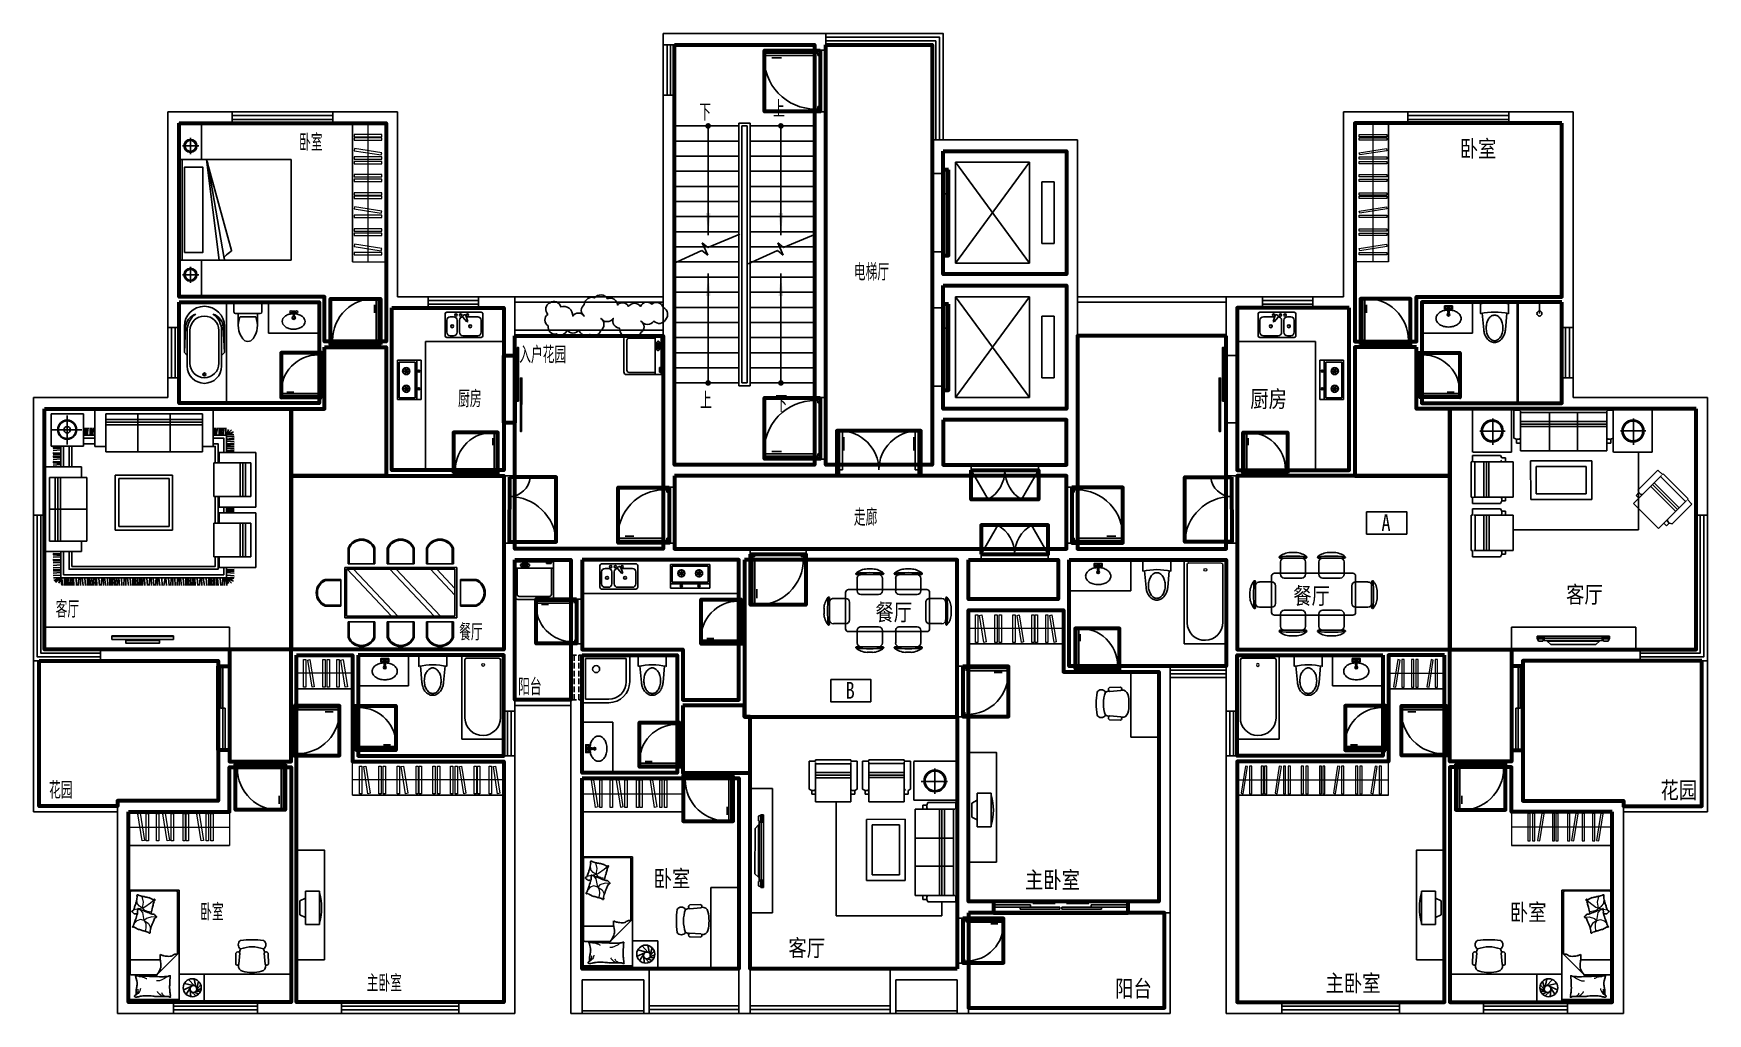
# Model space of a CAD drawing. Extents: x 4777846 to 4807746, y -1248624 to -1231124.
import ezdxf
from ezdxf.enums import TextEntityAlignment as Align

# ---------------------------------------------------------------- set-up
doc = ezdxf.new("R2010")
doc.units = 0
doc.header["$MEASUREMENT"] = 0
doc.linetypes.add('DASH', pattern=[0.35, 0.25, -0.1])
doc.layers.get('0').update_dxf_attribs({"linetype": 'CONTINUOUS'})
for name, color, linetype in [('C尺寸－功能文字', 7, 'CONTINUOUS'), ('F-家具', 8, 'CONTINUOUS'), ('F1', 8, 'CONTINUOUS'), ('PD', 8, 'CONTINUOUS'), ('PUB_TEXT', 7, 'CONTINUOUS'), ('P平面－厨卫洁具', 245, 'CONTINUOUS'), ('P平面－栏杆栏杆', 125, 'CONTINUOUS'), ('STAIR', 3, 'CONTINUOUS'), ('text', 75, 'CONTINUOUS'), ('WALL', 2, 'CONTINUOUS'), ('wc', 8, 'CONTINUOUS'), ('WINDOW', 4, 'CONTINUOUS'), ('WINDOW_TEXT', 7, 'CONTINUOUS'), ('家具', 8, 'CONTINUOUS'), ('栏杆', 3, 'CONTINUOUS')]:
    doc.layers.add(name, color=color, linetype=linetype)
for name, color, linetype, lineweight in [('GT_卧室', 1, 'CONTINUOUS', 60), ('GT_卫生间', 5, 'CONTINUOUS', 60), ('GT_厨房', 4, 'CONTINUOUS', 60), ('GT_客厅', 2, 'CONTINUOUS', 60), ('GT_楼梯', 130, 'CONTINUOUS', 60), ('GT_水机房', 170, 'CONTINUOUS', 60), ('GT_电机房', 210, 'CONTINUOUS', 60), ('GT_电梯', 150, 'CONTINUOUS', 60), ('GT_花园', 74, 'CONTINUOUS', 60), ('GT_过道', 30, 'CONTINUOUS', 60), ('GT_门', 245, 'CONTINUOUS', 60), ('GT_阳台', 6, 'CONTINUOUS', 60), ('GT_餐厅', 3, 'CONTINUOUS', 60)]:
    doc.layers.add(name, color=color, linetype=linetype, lineweight=lineweight)
doc.styles.add('-黑体', font='simhei.ttf', dxfattribs={"width": 0.8})
doc.styles.add('_ZBHZ', font='simhei.ttf', dxfattribs={"width": 0.8})
doc.styles.add('DIM_FONT', font='SIMPLEX.shx', dxfattribs={"width": 0.8})
doc.styles.add('HZ', font='txt', dxfattribs={"bigfont": 'hztxt'})
doc.styles.add('SIMPLEX', font='SIMPLEX.SHX')

msp = doc.modelspace()

# ---------------------------------------------------------------- texts
at = {"layer": 'C尺寸－功能文字', "style": '-黑体', "width": 0.8}
for s, p in [('A', (4801922, -1240008)), ('B', (4792351, -1243002))]:
    msp.add_text(s, height=300, dxfattribs=at).set_placement(p)
at = {"layer": 'PUB_TEXT', "style": '_ZBHZ', "width": 0.8}
for s, p in [('卧室', (4803321, -1233331)), ('厨房', (4799580, -1237799)), ('餐厅', (4800347, -1241314)), ('客厅', (4805221, -1241292)), ('餐厅', (4792884, -1241608)), ('花园', (4806906, -1244787)), ('卧室', (4788923, -1246364)), ('主卧室', (4795555, -1246389)), ('卧室', (4804215, -1246964)), ('客厅', (4791330, -1247603)), ('阳台', (4797166, -1248329)), ('主卧室', (4800924, -1248233))]:
    msp.add_text(s, height=300, dxfattribs=at).set_placement(p)
at = {"layer": 'text', "style": 'HZ', "width": 0.7}
for s, p in [('下', (4789737, -1232680)), ('上', (4791057, -1232622)), ('卧室', (4782590, -1233220)), ('电梯厅', (4792499, -1235535)), ('入户花园', (4786522, -1237011)), ('厨房', (4785430, -1237799)), ('上', (4789753, -1237826)), ('下', (4791098, -1237884)), ('走廊', (4792499, -1239915)), ('客厅', (4778242, -1241556)), ('餐厅', (4785449, -1241964)), ('阳台', (4786502, -1242942)), ('花园', (4778125, -1244787)), ('卧室', (4780823, -1246964)), ('主卧室', (4783797, -1248233))]:
    msp.add_text(s, height=300, dxfattribs=at).set_placement(p)

# ---------------------------------------------------------------- blocks, each defined once
blk = doc.blocks.new('M_A14NPV')
for points in [[(0.18, 0.178), (0.177, 0.16), (-0.617, 0.16), (-0.617, 0.181)], [(0.632, 0.226), (0.629, 0.208), (-0.164, 0.208), (-0.164, 0.229)]]:
    blk.add_lwpolyline(points, close=True)
blk = doc.blocks.new('_WBLK')
for p, q in [((-0.5, 0.5), (0.5, 0.5)), ((0.5, 0.167), (-0.5, 0.167)), ((0.5, -0.167), (-0.5, -0.167)), ((-0.5, -0.5), (0.5, -0.5))]:
    blk.add_line(p, q)
at = {"layer": 'WINDOW_TEXT', "style": 'SIMPLEX', "flags": 9}
blk.add_attdef('A', text='', height=1, dxfattribs=at).set_placement((0, 1.5), align=Align.MIDDLE)
blk = doc.blocks.new('M_E29JIV')
at = {"color": 0, "linetype": 'ByBlock'}
for p, q in [((0, -307), (0, 307)), ((31, 338), (419, 338)), ((358, 307), (143, 307)), ((450, 307), (450, -307)), ((48, 2), (57, -12)), ((59, 31), (163, 70)), ((82, 245), (82, 40)), ((173, 53), (87, -18)), ((163, 70), (173, 53)), ((419, -20), (419, 245)), ((82, -184), (82, -245)), ((143, -82), (358, -82)), ((358, -123), (143, -123)), ((419, -245), (419, -184)), ((419, -338), (31, -338)), ((143, -307), (358, -307))]:
    blk.add_line(p, q, dxfattribs=at)
for centre, radius in [((51, 61), 20.5), ((251, 112), 25.6), ((51, -61), 20.5), ((51, -143), 20.5), ((251, -210), 25.6)]:
    blk.add_circle(centre, radius, dxfattribs=at)
for centre, radius, start, end in [((31, 307), 30.7, 90, 180), ((143, 245), 61.4, 90, 180), ((358, 245), 61.4, 0, 90), ((419, 307), 30.7, 0, 90), ((66, 12), 20.5, 110.5377, 210), ((74, -2), 20.5, 210, 309.4623), ((143, -20), 61.4, 180, 270), ((143, -184), 61.4, 90, 180), ((143, -245), 61.4, 180, 270), ((358, -20), 61.4, 270, 0), ((358, -184), 61.4, 0, 90), ((358, -245), 61.4, 270, 0), ((31, -307), 30.7, 180, 270), ((419, -307), 30.7, 270, 0)]:
    blk.add_arc(centre, radius, start, end, dxfattribs=at)
at = {"style": 'DIM_FONT', "width": 0.8, "flags": 9}
for tag in ['XSIZE', 'YSIZE']:
    blk.add_attdef(tag, (0, 0), '', height=0.5, dxfattribs=at)
blk = doc.blocks.new('GAS')
for p, q in [((-424, 700), (-424, 0)), ((0, 700), (-424, 700)), ((-394, 670), (-394, 30)), ((-110, 670), (-394, 670)), ((-110, 670), (-110, 30)), ((-80, 700), (-80, 0)), ((0, 700), (0, 0)), ((-287, 508), (-340, 508)), ((-277, 524), (-304, 570)), ((-277, 491), (-304, 445)), ((-258, 524), (-232, 570)), ((-258, 491), (-232, 445)), ((-249, 508), (-196, 508)), ((0, 0), (-424, 0)), ((-110, 30), (-394, 30)), ((-287, 192), (-340, 192)), ((-277, 209), (-304, 255)), ((-277, 176), (-304, 130)), ((-258, 209), (-232, 255)), ((-258, 176), (-232, 130)), ((-249, 192), (-196, 192))]:
    blk.add_line(p, q)
for centre, radius in [((-268, 508), 63.8), ((-268, 508), 58.8), ((-268, 508), 18.8), ((-268, 508), 13.8), ((-44, 508), 18.8), ((-44, 508), 13.8), ((-268, 192), 63.8), ((-268, 192), 58.8), ((-268, 192), 18.8), ((-268, 192), 13.8), ((-44, 192), 18.8), ((-44, 192), 13.8)]:
    blk.add_circle(centre, radius)
blk = doc.blocks.new('A$C748C4E89')
for p, q in [((-250, 0), (-250, -600)), ((-250, 0), (0, 0)), ((0, -600), (0, 0)), ((100, -175), (0, -125)), ((100, -300), (100, -175)), ((100, -425), (0, -475)), ((100, -300), (100, -425)), ((-250, -600), (0, -600))]:
    blk.add_line(p, q)
blk.add_arc((637.5, -300), 925, 163.62955, 196.37045)
blk = doc.blocks.new('18110600221618')
for points in [[(-1200, 2600), (-1200, 0), (0, 0)], [(-1133, 2600), (-1133, 67), (0, 67)], [(-1067, 2600), (-1067, 133), (0, 133)], [(-1000, 2600), (-1000, 200), (0, 200)]]:
    blk.add_lwpolyline(points)
at = {"layer": 'WINDOW_TEXT', "style": 'SIMPLEX', "flags": 9}
blk.add_attdef('A', text='', height=1, rotation=270, dxfattribs=at).set_placement((-1100, 2600), align=Align.MIDDLE)
blk = doc.blocks.new('M_A23MCU')
for p, q in [((-0.454, 0.081), (-0.454, 0.905)), ((-0.454, 0.905), (-0.413, 0.905)), ((-0.413, 0.905), (-0.413, 0.081)), ((-0.489, 0.782), (-0.489, 0.624)), ((-0.378, 0.782), (-0.378, 0.624)), ((-0.495, -0.002), (-0.495, 0.081)), ((-0.495, 0.081), (-0.454, 0.081)), ((-0.413, 0.081), (-0.454, 0.081)), ((-0.454, 0.081), (-0.454, 0.039)), ((-0.454, 0.039), (-0.413, 0.039)), ((-0.413, 0.039), (-0.413, -0.002)), ((0.412, 0.039), (0.412, -0.002)), ((0.453, 0.039), (0.412, 0.039)), ((0.453, 0.081), (0.453, 0.039)), ((0.494, 0.081), (0.453, 0.081)), ((0.494, -0.002), (0.494, 0.081)), ((-0.413, -0.002), (-0.495, -0.002)), ((-0.495, -0.002), (-0.495, -0.002)), ((0.412, -0.002), (0.494, -0.002)), ((0.494, -0.002), (0.494, -0.002))]:
    blk.add_line(p, q)
blk.add_arc((-0.372, 0.082), 0.825, 359.9283, 92.866)
blk = doc.blocks.new('M_A17ORW')
at = {"const_width": 0.02}
for points in [[(-0.481, -0.001), (-0.481, -0.308)], [(0.481, 0.001), (0.481, -0.691)]]:
    blk.add_lwpolyline(points, dxfattribs=at)
for centre, radius, start, end in [((-0.501, -0.003), 0.307, 274.2492, 0.2101), ((0.505, 0.002), 0.699, 180.2762, 268.0603)]:
    blk.add_arc(centre, radius, start, end)
blk = doc.blocks.new('$plan$00000316')
for p, q in [((-2000, 0), (0, 0)), ((-2000, -900), (-2000, 0)), ((-52, 0), (-52, -900)), ((0, 0), (0, -900)), ((-1988, -46), (-1988, -852)), ((-509, -26), (-1968, -26)), ((-1652, -218), (-1663, -182)), ((-1643, -219), (-1652, -211)), ((-1637, -264), (-1652, -218)), ((-1639, -286), (-1628, -333)), ((-1273, -299), (-1270, -295)), ((-761, -46), (-761, -564)), ((-489, -503), (-489, -46)), ((-475, -122), (-445, -129)), ((-445, -129), (-363, -150)), ((-1337, -393), (-1318, -392)), ((-489, -503), (-858, -872)), ((-782, -562), (-854, -563)), ((-686, -575), (-782, -562)), ((-1968, -872), (-858, -872)), ((0, -900), (-2000, -900))]:
    blk.add_line(p, q)
at = {"lineweight": 13}
for p, q in [((-1787, -266), (-1892, -243)), ((-1766, -154), (-1841, -147)), ((-1682, -249), (-1787, -266)), ((-1769, -391), (-1700, -292)), ((-1718, -196), (-1766, -154)), ((-1682, -249), (-1718, -196)), ((-1700, -292), (-1682, -249)), ((-1682, -249), (-1667, -175)), ((-1682, -249), (-1639, -286)), ((-1664, -163), (-1649, -89)), ((-1606, -251), (-1643, -219)), ((-1459, -278), (-1606, -251)), ((-1498, -317), (-1459, -278)), ((-1478, -211), (-1456, -146)), ((-1459, -278), (-1478, -211)), ((-1459, -278), (-1407, -305)), ((-1459, -278), (-1410, -357)), ((-1456, -146), (-1409, -100)), ((-1839, -469), (-1769, -391)), ((-1628, -333), (-1618, -405)), ((-1527, -412), (-1498, -317)), ((-1523, -495), (-1527, -412)), ((-1410, -357), (-1337, -393)), ((-1407, -305), (-1352, -307)), ((-1352, -307), (-1273, -299))]:
    blk.add_line(p, q, dxfattribs=at)
for centre, radius, start, end in [((-1968, -46), 20, 90, 180), ((-1909, -159), 13.4, 169.8759, 220.3286), ((-1918, -157), 4.64, 112.529, 169.8759), ((-1904, -190), 40.7, 93.8775, 112.529), ((-1965, -206), 60.4, 17.1705, 40.3286), ((-3942, -817), 2130, 16.0104, 17.1705), ((-1903, -197), 47.9, 77.4492, 93.8775), ((-2034, -269), 144, 11.5454, 16.0104), ((-1882, -102), 50.4, 257.4492, 273.4625), ((-2320, -328), 436, 9.0742, 11.5454), ((-587, -51), 1319, 189.0742, 190.4957), ((-308, 1), 1602, 190.4957, 193.0728), ((-1900, 192), 344, 273.4625, 281.5859), ((-1931, 343), 499, 281.5859, 288.3294), ((-3243, 4303), 4671, 288.3294, 288.6855), ((-183, -4745), 4881, 108.3371, 108.6855), ((-1211, -1643), 1613, 107.2519, 108.3371), ((-2424, 2264), 2478, 287.2519, 288.1275), ((-1672, -167), 3.73, 104.6131, 248.0464), ((-1680, -188), 18.4, 17.4686, 68.0464), ((-1671, -170), 7.36, 80.9738, 104.6131), ((-1666, -136), 27.2, 260.9738, 273.2154), ((-1673, -7), 156, 273.2154, 280.1139), ((-1662, -64), 28.7, 288.1275, 354.0828), ((-1620, -303), 143, 92.9115, 100.1139), ((-1473, -213), 171, 197.4686, 205.1691), ((-1623, -68), 10.2, 42.0237, 174.0828), ((-2762, -818), 1252, 22.3215, 25.1691), ((-1625, -216), 57, 80.7213, 92.9115), ((-1657, -98), 55.7, 36.7099, 42.0237), ((-1607, -108), 53.1, 260.7213, 273.3547), ((-1584, -43), 36.2, 216.7099, 223.3085), ((-1387, 142), 306, 223.3085, 224.621), ((-1981, -444), 528, 43.6222, 44.621), ((-1609, -67), 93.3, 273.3547, 286.2375), ((-1725, -200), 174, 37.3148, 43.6222), ((-1635, -132), 61.9, 26.7309, 37.3148), ((-2287, 2259), 2516, 286.2375, 288.7127), ((-1544, -128), 36.7, 162.7881, 193.2535), ((-1596, -112), 18.1, 342.7881, 26.7309), ((-797, 48), 804, 193.2535, 194.5779), ((-2787, 3736), 4075, 288.7127, 289.7577), ((-1636, 530), 670, 289.7577, 292.336), ((-1405, -30), 63.4, 292.336, 308.2144), ((-1336, -118), 48.1, 109.9743, 128.2144), ((-1343, -99), 28.2, 85.6807, 109.9743), ((-1284, -98), 61.7, 169.2216, 176.9004), ((-1333, -95), 12.2, 176.9004, 194.1999), ((-1314, -90), 31.5, 194.1999, 206.447), ((-1333, -88), 11.3, 126.2082, 169.2216), ((-1090, 21), 282, 206.447, 210.5347), ((-1341, -75), 3.55, 12.9099, 85.6807), ((-1343, -75), 5.04, 306.2082, 12.9099), ((-1199, -43), 155, 210.5347, 219.3295), ((-1370, -183), 64.8, 25.7025, 39.3295), ((-1453, -223), 157, 17.4686, 25.7025), ((-2831, -656), 1602, 14.8916, 17.4686), ((-2557, -583), 1319, 13.47, 14.8916), ((-850, -175), 436, 193.47, 195.9413), ((-1132, -255), 144, 195.9413, 200.4063), ((-741, -46), 20, 90, 180), ((-509, -46), 20, 0, 90), ((-475, -123), 0.917, 75.9551, 184.0829), ((-206, -104), 271, 184.0829, 189.4841), ((-247, -110), 230, 189.4841, 197.3864), ((-238, -293), 230, 168.4414, 182.7491), ((-580, -215), 120, 6.4341, 17.3864), ((-606, -218), 146, 348.4414, 6.4341), ((-346, -84), 67.7, 255.9548, 272.6649), ((-374, 506), 659, 272.6649, 278.0051), ((-326, 168), 317, 278.0051, 282.1984), ((-73, -1004), 882, 99.6844, 102.1984), ((-187, -336), 204, 90, 99.6844), ((-187, -624), 492, 83.7676, 90), ((-100, -138), 34.2, 116.5805, 175.5998), ((566, -319), 683, 172.4531, 180), ((-109, -119), 13.1, 11.2724, 116.5805), ((129, -261), 242, 164.256, 172.4531), ((-398, -113), 305, 344.256, 351.5628), ((-185, -134), 90.4, 360, 11.2724), ((-255, -134), 161, 351.5628, 0), ((-1716, -326), 157, 193.0728, 201.3067), ((-1802, -360), 64.8, 201.3067, 214.9336), ((-1982, -486), 155, 26.1388, 34.9336), ((-2096, -542), 282, 22.0511, 26.1388), ((-1837, -465), 5.04, 121.8123, 188.514), ((-1838, -465), 3.55, 188.514, 261.2848), ((-1845, -451), 11.3, 301.8123, 344.8258), ((-1835, -441), 28.2, 261.2848, 285.5784), ((-1864, -448), 31.5, 9.8041, 22.0511), ((-1894, -438), 61.7, 344.8258, 352.5045), ((-1845, -444), 12.2, 352.5045, 9.8041), ((-1840, -422), 48.1, 285.5784, 303.8185), ((-1778, -514), 63.4, 107.9401, 123.8185), ((-1591, -1091), 670, 105.3618, 107.9401), ((-689, -4375), 4075, 104.3168, 105.3618), ((-1075, -2864), 2516, 101.8416, 104.3168), ((-2852, -855), 1349, 20.286, 22.3215), ((-1572, -493), 93.3, 95.9698, 101.8416), ((-2341, -666), 804, 17.6494, 20.286), ((-1609, -433), 36.7, 347.184, 17.6494), ((-1556, -446), 18.1, 167.184, 211.1267), ((-1518, -423), 61.9, 211.1267, 221.7107), ((-1434, -348), 174, 221.7107, 228.0181), ((-1197, -85), 528, 228.0181, 229.0169), ((-1745, -715), 306, 47.7044, 49.0169), ((-1563, -515), 36.2, 41.1058, 47.7044), ((-1494, -455), 55.7, 221.1058, 226.4195), ((-1525, -488), 10.2, 226.4195, 358.4787), ((-1486, -489), 28.7, 112.5234, 178.4787), ((-548, -2751), 2478, 111.6478, 112.5234), ((-2057, 1051), 1613, 291.6478, 292.733), ((-3320, 4066), 4881, 292.733, 293.0814), ((425, -4722), 4671, 112.7252, 113.0814), ((-1187, -874), 499, 105.9818, 112.7252), ((-1230, -725), 344, 97.8584, 105.9818), ((-1270, -434), 50.4, 81.845, 97.8584), ((729, 437), 2130, 200.4063, 201.5663), ((-1256, -337), 47.9, 261.845, 278.2734), ((-1195, -323), 60.4, 201.5663, 224.7245), ((-1255, -344), 40.7, 278.2734, 296.9249), ((-1247, -375), 13.4, 354.2718, 44.7245), ((-1239, -376), 4.64, 296.9249, 354.2718), ((-1198, -733), 383, 19.9478, 26.2172), ((-661, -397), 180, 261.8644, 290.1488), ((-728, -214), 375, 290.1488, 309.6445), ((936, -237), 1405, 182.7491, 184.6176), ((-1677, -448), 1216, 2.6096, 4.6176), ((-3821, -545), 3362, 0.9704, 2.6096), ((-6177, -585), 5719, 359.7135, 0.9704), ((932, -319), 1049, 180, 186.0867), ((415, -374), 529, 186.0867, 190.1899), ((766, -598), 873, 175.1982, 179.4243), ((1387, -605), 1494, 179.4243, 181.9079), ((-256, -495), 152, 2.5386, 10.1899), ((-393, -501), 290, 355.1982, 2.5386), ((-1968, -852), 20, 180, 270), ((-783, -842), 77.6, 161.9572, 178.5957), ((-712, -844), 149, 178.5957, 190.5745), ((-769, -847), 92.8, 140.6139, 161.9572), ((-899, -740), 75.7, 320.6139, 344.2839), ((-1000, -661), 172, 10.5945, 19.9478), ((-1395, -735), 574, 1.7887, 10.5945), ((-967, -721), 146, 344.2839, 1.7887), ((-389, -753), 87.5, 163.7788, 172.8796), ((-475, -742), 1.32, 172.8796, 253.3022), ((-470, -725), 19.3, 253.3022, 279.9984), ((-400, -750), 76.7, 152.7159, 163.7788), ((-508, -694), 45.3, 332.7159, 347.131), ((-410, -1060), 321, 93.5049, 99.9984), ((-606, -672), 146, 347.131, 356.426), ((-1622, -608), 1164, 356.426, 359.7135), ((403, -14350), 13636, 93.055, 93.5049), ((-250, -2097), 1365, 91.6331, 93.055), ((-270, -1411), 679, 86.6313, 91.6331), ((-284, -1645), 913, 82.3191, 86.6313), ((-188, -936), 198, 77.8905, 82.3191), ((-95, -502), 246, 257.8905, 261.8665), ((-125, -713), 32.8, 261.8665, 291.421), ((-108, -758), 15.6, 68.0096, 111.421), ((714, -627), 821, 181.9079, 185.2592), ((-50, -697), 53.9, 185.2592, 210.6513), ((-103, -747), 4.28, 348.1069, 68.0096), ((-97, -749), 2.32, 168.1069, 289.564), ((-121, -739), 28.9, 355.6975, 30.6513), ((-97, -748), 3.42, 289.564, 338.2117), ((-117, -740), 25.1, 338.2117, 355.6975)]:
    blk.add_arc(centre, radius, start, end)
for centre, radius, start, end in [((245, -7), 739, 197.1982, 199.428), ((245, -7), 739, 199.428, 201.6577), ((245, -7), 739, 201.6577, 203.4844), ((-258, -71), 140, 275.6311, 286.515), ((-212, -75), 91.5, 255.3149, 270), ((-258, -71), 140, 286.515, 297.3988), ((-212, -110), 56.2, 270, 288.7799), ((-260, 31), 206, 288.7799, 291.8149), ((-258, -71), 140, 297.3988, 315.0976), ((-240, -19), 151, 291.8149, 295.3551), ((-197, -108), 52.6, 295.3551, 311.4429), ((-222, -80), 89.9, 311.4429, 323.7359), ((-258, -71), 140, 315.0976, 332.7964), ((245, -7), 739, 203.4844, 205.3111), ((-1703, 10), 1432, 333.5015, 335.6735), ((-859, -371), 507, 335.6735, 339.3257), ((-439, -530), 58, 339.3257, 355.9172), ((-653, -514), 272, 355.9172, 3.5552), ((-274, -697), 200, 61.6832, 66.9972), ((-202, -564), 49.3, 50.9651, 61.6832), ((-313, -701), 225, 43.8115, 50.9651), ((-201, -684), 99.2, 53.8234, 71.5603), ((-433, -816), 392, 38.3886, 43.8115), ((-186, -620), 76.8, 27.2396, 38.3886), ((-326, -692), 234, 20.8603, 27.2396), ((-1053, -268), 729, 324.1737, 327.865), ((-701, -489), 313, 327.865, 333.5015), ((-201, -684), 99.2, 36.0864, 53.8234), ((-201, -684), 99.2, 15.9352, 36.0864), ((-201, -684), 99.2, 355.7841, 15.9352)]:
    blk.add_arc(centre, radius, start, end, dxfattribs=at)
at = {"style": 'DIM_FONT', "width": 0.8, "flags": 9}
for tag in ['YSIZE', 'XSIZE']:
    blk.add_attdef(tag, (0, 0), '', height=0.5, rotation=270, dxfattribs=at)
blk = doc.blocks.new('$plan$00001584')
for p, q in [((-292, -435), (-287, -238)), ((-233, -439), (-218, -243)), ((233, -439), (218, -243)), ((292, -435), (287, -238)), ((-243, -457), (-242, -450)), ((-243, -457), (-242, -450)), ((243, -457), (242, -450))]:
    blk.add_line(p, q)
for centre, radius, start, end in [((0, -1587), 1587, 82.5907, 97.4093), ((-253, -252), 36.3, 12.8663, 157.8436), ((-160, -89), 87.7, 120.3927, 239.6073), ((-23, -255), 203, 153.618, 172.8718), ((0, -704), 577, 69.209, 110.791), ((160, -89), 87.7, 300.3927, 59.6073), ((22, -254), 203, 6.9097, 26.2122), ((253, -252), 36.3, 22.1564, 167.1337), ((-262, -425), 32, 198.7162, 333.9569), ((-142, -466), 102, 175, 253.8913), ((0, 132), 716, 256.275, 283.725), ((142, -466), 102, 286.1087, 5), ((262, -425), 32, 206.0431, 341.2838)]:
    blk.add_arc(centre, radius, start, end)
blk = doc.blocks.new('kuu')
at = {"layer": 'F-家具'}
for p, q in [((-103645, 45952), (-103645, 46452)), ((-103195, 46452), (-103645, 46452)), ((-103369, 46247), (-103475, 46358)), ((-103343, 46228), (-103372, 46368)), ((-103195, 46452), (-103195, 45952)), ((-103426, 46237), (-103565, 46178)), ((-103393, 46250), (-103550, 46287)), ((-103447, 46202), (-103518, 46096)), ((-103445, 46170), (-103435, 46055)), ((-103421, 46140), (-103347, 46065)), ((-103379, 46131), (-103294, 46101)), ((-103344, 46150), (-103262, 46149)), ((-103334, 46166), (-103249, 46200)), ((-103330, 46203), (-103297, 46327)), ((-103328, 46187), (-103257, 46263)), ((-103195, 45952), (-103645, 45952))]:
    blk.add_line(p, q, dxfattribs=at)
for centre, radius in [((-103409, 46213), 160), ((-103388, 46190), 60)]:
    blk.add_circle(centre, radius, dxfattribs=at)
blk = doc.blocks.new('$plan$00001638')
for p, q in [((1415, 319), (375, 319)), ((1444, -289), (1445, 289)), ((387, -319), (1414, -319))]:
    blk.add_line(p, q)
blk.add_lwpolyline([(0, 375), (1500, 375), (1500, -375), (0, -375)], close=True)
at = {"lineweight": 13}
blk.add_circle((1324, -6), 25, dxfattribs=at)
for centre, radius, start, end in [((383, 0), 319, 91.3982, 270.6999), ((1415, 289), 30, 359.9714, 89.9956), ((1414, -289), 30, 270.0057, 359.9714)]:
    blk.add_arc(centre, radius, start, end)
blk = doc.blocks.new('ZQ5')
for p, q in [((194, 220), (491, 193)), ((194, -220), (491, -193))]:
    blk.add_line(p, q)
for points in [[(26, 250, 0.104211), (26, -250), (200, -250, -0.104211), (200, 250)], [(229, 0, 0.141682), (244, -54, 0.107159), (296, -106, 0.079005), (366, -138, 0.066459), (457, -150, 0.066459), (548, -138, 0.079005), (619, -106, 0.107159), (671, -54, 0.141682), (686, 0, 0.141682), (671, 54, 0.107159), (619, 106, 0.079005), (548, 138, 0.066459), (457, 150, 0.066459), (366, 138, 0.079005), (296, 106, 0.107159), (244, 54, 0.141682)]]:
    blk.add_lwpolyline(points, format="xyb", close=True)
blk.add_lwpolyline([(491, -193, 0.05322), (562, -179, 0.086125), (642, -138, 0.105969), (700, -72, 0.126081), (718, 0, 0.126081), (700, 71, 0.105969), (642, 137, 0.086125), (562, 179, 0.05322), (491, 193, 0.075938)], format="xyb")
blk = doc.blocks.new('WASH-1')
blk.add_lwpolyline([(83, -55), (141, -55), (141, 0), (0, 0), (0, -55), (58, -55)])
blk.add_lwpolyline([(83, -74, -0.059092), (160, -86, -0.080492), (230, -118, -0.107066), (280, -171, -0.138385), (295, -226, -0.138385), (280, -281, -0.107066), (230, -333, -0.080492), (160, -366, -0.068315), (70, -378, -0.068315), (-19, -366, -0.080492), (-89, -333, -0.107066), (-139, -281, -0.138385), (-154, -226, -0.138385), (-139, -171, -0.107066), (-89, -118, -0.080492), (-19, -86, -0.059092), (58, -74, -0.059092)], format="xyb")
blk.add_lwpolyline([(83, -21), (83, -113, -0.075451), (82, -119, -0.085787), (79, -124, -0.106069), (75, -128, -0.126813), (70, -129, -0.126813), (66, -128, -0.106069), (62, -124, -0.085787), (59, -119, -0.075451), (58, -113), (58, -21, -0.075451), (59, -15, -0.085787), (62, -10, -0.106069), (66, -6, -0.126813), (70, -5, -0.126813), (75, -6, -0.106069), (79, -10, -0.085787), (82, -15, -0.075451)], format="xyb", close=True)
for centre, radius in [((32, -27, 0), 21.7), ((70, -158, 0), 23.7), ((70, -158, 0), 16), ((109, -27, 0), 21.7)]:
    blk.add_circle(centre, radius)
blk = doc.blocks.new('_GCBLK')
at = {"linetype": 'DASH'}
for p, q in [((-0.5, -0.5), (-0.5, 0.5)), ((0.5, -0.5), (0.5, 0.5)), ((-0.5, 0.2), (0.5, 0.2)), ((-0.5, -0.2), (0.5, -0.2))]:
    blk.add_line(p, q, dxfattribs=at)
at = {"layer": 'WINDOW_TEXT', "style": 'SIMPLEX', "flags": 9}
blk.add_attdef('A', text='', height=1, dxfattribs=at).set_placement((0, 1.5), align=Align.MIDDLE)
blk = doc.blocks.new('A$C24B332B7')
at = {"layer": 'P平面－厨卫洁具'}
for p, q in [((150, 1000), (1000, 1000)), ((150, 525), (150, 1000)), ((213, 938), (938, 938)), ((213, 525), (213, 938)), ((938, 213), (938, 938)), ((1000, 150), (1000, 1000)), ((525, 213), (938, 213)), ((525, 150), (1000, 150))]:
    blk.add_line(p, q, dxfattribs=at)
blk.add_circle((750, 750), 62.5, dxfattribs=at)
for radius in [375, 312]:
    blk.add_arc((525, 525), radius, 180, 270, dxfattribs=at)
blk = doc.blocks.new('we')
at = {"layer": 'F-家具'}
for p, q in [((-56108, 48151), (-56108, 50185)), ((-56108, 50185), (-54216, 50184)), ((-54489, 49890), (-54466, 49935)), ((-54466, 49935), (-53966, 49935)), ((-54216, 49935), (-54216, 50184)), ((-53966, 49935), (-53966, 49821)), ((-54694, 48275), (-54694, 49822)), ((-54694, 49822), (-54557, 49822)), ((-54557, 49822), (-54557, 49890)), ((-54557, 49890), (-54489, 49890)), ((-54557, 49822), (-54466, 49822)), ((-54489, 49890), (-54489, 49844)), ((-54489, 49844), (-54466, 49822)), ((-54466, 49822), (-53989, 49821)), ((-54262, 48275), (-54262, 49822)), ((-54216, 48275), (-54216, 49822)), ((-54171, 48275), (-54171, 49822)), ((-54011, 49821), (-54012, 48275)), ((-53966, 49821), (-53943, 49821)), ((-53943, 49821), (-53943, 48275)), ((-55562, 49553), (-55563, 48460)), ((-54874, 49553), (-55562, 49553)), ((-55462, 49453), (-55463, 48560)), ((-54974, 49453), (-55462, 49453)), ((-54975, 48559), (-54974, 49453)), ((-54875, 48459), (-54874, 49553)), ((-54694, 49298), (-54011, 49298)), ((-54694, 48798), (-54011, 48798)), ((-55563, 48460), (-54875, 48459)), ((-55463, 48560), (-54975, 48559)), ((-56473, 48012), (-56473, 48149)), ((-56473, 48149), (-55842, 48149)), ((-55843, 47443), (-55842, 48149)), ((-55842, 48149), (-55842, 48012)), ((-55521, 48010), (-55520, 48147)), ((-55520, 48147), (-54890, 48147)), ((-54890, 47441), (-54890, 48147)), ((-54890, 48147), (-54890, 48010)), ((-54558, 48275), (-54694, 48275)), ((-54558, 48206), (-54558, 48275)), ((-54558, 48275), (-54467, 48275)), ((-54489, 48206), (-54558, 48206)), ((-54489, 48252), (-54467, 48275)), ((-54489, 48206), (-54489, 48252)), ((-54467, 48161), (-54489, 48206)), ((-54467, 48275), (-53989, 48275)), ((-53966, 48161), (-54467, 48161)), ((-53943, 48275), (-53966, 48275)), ((-53966, 48275), (-53966, 48161)), ((-56587, 47921), (-56541, 47944)), ((-56587, 47421), (-56587, 47921)), ((-56541, 47944), (-56541, 48012)), ((-56541, 48012), (-56473, 48012)), ((-56541, 47944), (-56495, 47944)), ((-56495, 47944), (-56473, 47921)), ((-56473, 47443), (-56473, 48012)), ((-55842, 48012), (-55774, 48012)), ((-55820, 47944), (-55842, 47921)), ((-55774, 47944), (-55820, 47944)), ((-55774, 48012), (-55774, 47944)), ((-55774, 47944), (-55729, 47921)), ((-55729, 47921), (-55729, 47421)), ((-55634, 47919), (-55589, 47942)), ((-55634, 47419), (-55634, 47919)), ((-55589, 47942), (-55589, 48010)), ((-55589, 48010), (-55521, 48010)), ((-55589, 47942), (-55543, 47942)), ((-55543, 47942), (-55521, 47919)), ((-55521, 47441), (-55521, 48010)), ((-54890, 48010), (-54822, 48010)), ((-54866, 47942), (-54888, 47919)), ((-54822, 48010), (-54822, 47942)), ((-54822, 47942), (-54776, 47919)), ((-54776, 47919), (-54777, 47419)), ((-54717, 48117), (-54718, 47429)), ((-53964, 48117), (-54717, 48117)), ((-54341, 47552), (-54341, 48004)), ((-53964, 47419), (-53964, 48117)), ((-56473, 47716), (-55842, 47716)), ((-56473, 47671), (-55842, 47671)), ((-56473, 47625), (-55842, 47625)), ((-55521, 47714), (-54890, 47714)), ((-55521, 47669), (-54890, 47669)), ((-55521, 47623), (-54890, 47623)), ((-54587, 47783), (-54116, 47783)), ((-56473, 47421), (-56587, 47421)), ((-55843, 47466), (-56473, 47466)), ((-56473, 47398), (-56473, 47421)), ((-55843, 47398), (-56473, 47398)), ((-55729, 47421), (-55843, 47421)), ((-55843, 47421), (-55843, 47398)), ((-55521, 47419), (-55634, 47419)), ((-54890, 47464), (-55521, 47464)), ((-55521, 47396), (-55521, 47419)), ((-54890, 47396), (-55521, 47396)), ((-54777, 47419), (-54890, 47419)), ((-54890, 47419), (-54890, 47396)), ((-54718, 47419), (-53964, 47419))]:
    blk.add_line(p, q, dxfattribs=at)
for radius in [196, 176]:
    blk.add_circle((-54341, 47773), radius, dxfattribs=at)
blk = doc.blocks.new('htyjy')
at = {"layer": 'F-家具'}
for p, q in [((28837, 95668), (28837, 93451)), ((29237, 95668), (28837, 95668)), ((29238, 93451), (29237, 95668)), ((29000, 95200), (29000, 95070)), ((29000, 95200), (29045, 95200)), ((29024, 95200), (29024, 95070)), ((29045, 95200), (29045, 95070)), ((29045, 95193), (29090, 95176)), ((29045, 95077), (29090, 95095)), ((29090, 95176), (29090, 95095)), ((29000, 95070), (29001, 94035)), ((29075, 95070), (29000, 95070)), ((29000, 95070), (29045, 95070)), ((29038, 95070), (29038, 94035)), ((29075, 95070), (29076, 94035)), ((29075, 95022), (29089, 95022)), ((29089, 95022), (29089, 94084)), ((29089, 95022), (29150, 94957)), ((29150, 94957), (29151, 94149)), ((29001, 93905), (29001, 94035)), ((29001, 94035), (29046, 94035)), ((29076, 94035), (29001, 94035)), ((29001, 93905), (29046, 93905)), ((29024, 93905), (29024, 94035)), ((29046, 93905), (29046, 94035)), ((29046, 94028), (29091, 94011)), ((29046, 93912), (29091, 93930)), ((29076, 94084), (29089, 94084)), ((29089, 94084), (29151, 94149)), ((29091, 93930), (29091, 94011)), ((29237, 93451), (28837, 93451))]:
    blk.add_line(p, q, dxfattribs=at)
blk = doc.blocks.new('za')
at = {"layer": 'F-家具'}
for p, q in [((-5856, -3207), (-5757, -3207)), ((-6036, -3307), (-5576, -3307)), ((-6031, -3375), (-6031, -3596)), ((-5581, -3375), (-5581, -3596)), ((-6443, -4205), (-6443, -3745)), ((-6376, -3750), (-6154, -3750)), ((-6174, -3644), (-6174, -5044)), ((-5474, -3594), (-6124, -3594)), ((-6087, -3818), (-6087, -4133)), ((-5649, -3664), (-5964, -3664)), ((-5512, -3818), (-5512, -4133)), ((-5223, -3750), (-5444, -3750)), ((-5424, -5044), (-5424, -3644)), ((-5155, -4205), (-5155, -3745)), ((-6543, -4025), (-6543, -3926)), ((-5055, -4025), (-5055, -3926)), ((-6443, -4892), (-6443, -4432)), ((-6376, -4200), (-6154, -4200)), ((-6376, -4437), (-6154, -4437)), ((-5223, -4200), (-5444, -4200)), ((-5223, -4437), (-5444, -4437)), ((-5155, -4892), (-5155, -4432)), ((-6543, -4712), (-6543, -4613)), ((-6087, -4505), (-6087, -4820)), ((-5512, -4505), (-5512, -4820)), ((-5055, -4712), (-5055, -4613)), ((-6376, -4887), (-6154, -4887)), ((-5649, -5024), (-5964, -5024)), ((-5223, -4887), (-5444, -4887)), ((-6124, -5094), (-5474, -5094)), ((-6036, -5380), (-5576, -5380)), ((-6031, -5313), (-6031, -5092)), ((-5581, -5313), (-5581, -5092)), ((-5856, -5480), (-5757, -5480))]:
    blk.add_line(p, q, dxfattribs=at)
for centre, radius, start, end in [((-6046, -3291), 10, 130.7265, 202.67), ((-5846, -3523), 316, 91.7651, 130.7265), ((-5806, -5985), 2713, 84.8023, 95.1977), ((-5767, -3523), 316, 49.2735, 88.2349), ((-5567, -3291), 10, 337.33, 49.2735), ((-6036, -3287), 20, 202.67, 270), ((-5964, -3375), 67.5, 90, 180), ((-5649, -3375), 67.5, 0, 90), ((-5576, -3287), 20, 270, 337.33), ((-6228, -3936), 316, 139.2735, 178.2349), ((-3766, -3975), 2713, 174.8023, 185.1977), ((-6460, -3736), 10, 67.33, 139.2735), ((-6463, -3745), 20, 0, 67.33), ((-6376, -3818), 67.5, 90, 180), ((-6124, -3644), 50, 90, 180), ((-6154, -3818), 67.5, 0, 90), ((-5964, -3596), 67.5, 180, 270), ((-5649, -3596), 67.5, 270, 0), ((-5444, -3818), 67.5, 90, 180), ((-5474, -3644), 50, 0, 90), ((-5223, -3818), 67.5, 0, 90), ((-5135, -3745), 20, 112.67, 180), ((-5139, -3736), 10, 40.7265, 112.67), ((-7833, -3975), 2713, 354.8023, 5.1977), ((-5370, -3936), 316, 1.7651, 40.7265), ((-6228, -4015), 316, 181.7651, 220.7265), ((-6376, -4133), 67.5, 180, 270), ((-6154, -4133), 67.5, 270, 0), ((-5444, -4133), 67.5, 180, 270), ((-5223, -4133), 67.5, 270, 0), ((-5370, -4015), 316, 319.2735, 358.2349), ((-6228, -4622), 316, 139.2735, 178.2349), ((-3766, -4662), 2713, 174.8023, 185.1977), ((-6460, -4215), 10, 220.7265, 292.67), ((-6460, -4423), 10, 67.33, 139.2735), ((-6463, -4205), 20, 292.67, 0), ((-6463, -4432), 20, 0, 67.33), ((-6376, -4505), 67.5, 90, 180), ((-6154, -4505), 67.5, 0, 90), ((-5444, -4505), 67.5, 90, 180), ((-5223, -4505), 67.5, 0, 90), ((-5135, -4205), 20, 180, 247.33), ((-5135, -4432), 20, 112.67, 180), ((-5139, -4215), 10, 247.33, 319.2735), ((-5139, -4423), 10, 40.7265, 112.67), ((-7833, -4662), 2713, 354.8023, 5.1977), ((-5370, -4622), 316, 1.7651, 40.7265), ((-6228, -4702), 316, 181.7651, 220.7265), ((-5370, -4702), 316, 319.2735, 358.2349), ((-6460, -4902), 10, 220.7265, 292.67), ((-6463, -4892), 20, 292.67, 0), ((-6376, -4820), 67.5, 180, 270), ((-6124, -5044), 50, 180, 270), ((-6154, -4820), 67.5, 270, 0), ((-5964, -5092), 67.5, 90, 180), ((-5649, -5092), 67.5, 0, 90), ((-5444, -4820), 67.5, 180, 270), ((-5474, -5044), 50, 270, 0), ((-5223, -4820), 67.5, 270, 0), ((-5135, -4892), 20, 180, 247.33), ((-5139, -4902), 10, 247.33, 319.2735), ((-6036, -5400), 20, 90, 157.33), ((-5964, -5313), 67.5, 180, 270), ((-5649, -5313), 67.5, 270, 0), ((-5576, -5400), 20, 22.67, 90), ((-6046, -5397), 10, 157.33, 229.2735), ((-5806, -2703), 2713, 264.8023, 275.1977), ((-5846, -5165), 316, 229.2735, 268.2349), ((-5767, -5165), 316, 271.7651, 310.7265), ((-5567, -5397), 10, 310.7265, 22.67)]:
    blk.add_arc(centre, radius, start, end, dxfattribs=at)
blk = doc.blocks.new('M_A0GGR')
for p, q in [((-0.5, 0), (-0.25, -0.433)), ((0.5, 0), (0.25, -0.433))]:
    blk.add_line(p, q)
for centre, start, end in [((-0.5, 0), 300, 0), ((0.5, 0), 180, 240)]:
    blk.add_arc(centre, 0.5, start, end)
blk = doc.blocks.new('_ARROW')
blk.add_solid([(0, 0), (-1, 0.1), (-1, -0.1)])
blk = doc.blocks.new('18110601294143')
for points in [[(-2100, 1900), (0, 1900), (0, 0)], [(-2100, 1833), (-67, 1833), (-67, 0)], [(-2100, 1767), (-133, 1767), (-133, 0)], [(-2100, 1700), (-200, 1700), (-200, 0)]]:
    blk.add_lwpolyline(points)
at = {"layer": 'WINDOW_TEXT', "style": 'SIMPLEX', "flags": 9}
blk.add_attdef('A', text='', height=1, dxfattribs=at).set_placement((-2100, 1800), align=Align.MIDDLE)
blk = doc.blocks.new('_LIFTD')
for points in [[(-0.548, -0.602), (-0.548, -0.774), (0.241, -0.774), (0.241, -0.602), (-0.548, -0.602)], [(-0.241, -0.784), (-0.241, -0.955), (0.548, -0.955), (0.548, -0.784), (-0.241, -0.784)]]:
    blk.add_lwpolyline(points)
blk = doc.blocks.new('M_A20TUI')
for p, q in [((-0.467, 0.471), (-0.467, -0.062)), ((-0.433, 0.47), (-0.433, 0.004)), ((0.433, 0.47), (0.433, 0.004)), ((0.467, 0.471), (0.467, -0.062)), ((-0.483, 0.396), (-0.483, 0.235)), ((-0.417, 0.396), (-0.417, 0.235)), ((0.417, 0.396), (0.417, 0.235)), ((0.483, 0.396), (0.483, 0.235)), ((-0.5, 0.004), (-0.433, 0.004)), ((-0.5, 0.004), (-0.5, -0.062)), ((0.5, 0.004), (0.433, 0.004)), ((0.5, 0.004), (0.5, -0.062)), ((-0.5, -0.062), (-0.467, -0.062)), ((0.5, -0.062), (0.467, -0.062))]:
    blk.add_line(p, q)
for centre, start, end in [((-0.467, 0.004), 0, 90), ((0.467, 0.004), 90, 180)]:
    blk.add_arc(centre, 0.467, start, end)
blk = doc.blocks.new('A$C67DA318A')
for p, q in [((775, 3919), (21, 3919)), ((21, 3919), (21, 3221)), ((774, 3221), (775, 3909)), ((833, 3419), (834, 3919)), ((834, 3919), (947, 3919)), ((947, 3942), (1578, 3942)), ((947, 3919), (947, 3942)), ((947, 3897), (947, 3191)), ((1578, 3942), (1578, 3919)), ((1578, 3919), (1691, 3919)), ((1578, 3897), (1578, 3328)), ((1691, 3919), (1691, 3419)), ((1786, 3417), (1786, 3917)), ((1786, 3917), (1900, 3917)), ((1900, 3895), (1899, 3189)), ((1900, 3940), (2530, 3940)), ((1900, 3917), (1900, 3940)), ((2530, 3940), (2530, 3917)), ((2530, 3917), (2644, 3917)), ((2530, 3895), (2530, 3326)), ((2644, 3917), (2644, 3417)), ((398, 3786), (398, 3334)), ((947, 3874), (1578, 3874)), ((1578, 3715), (947, 3715)), ((1578, 3669), (947, 3669)), ((1578, 3624), (947, 3624)), ((2530, 3713), (1899, 3713)), ((2530, 3667), (1899, 3667)), ((2530, 3622), (1899, 3622)), ((1900, 3872), (2530, 3872)), ((644, 3555), (173, 3555)), ((879, 3396), (833, 3419)), ((879, 3328), (879, 3396)), ((947, 3328), (879, 3328)), ((923, 3396), (945, 3419)), ((947, 3191), (947, 3328)), ((1578, 3328), (1577, 3191)), ((1600, 3396), (1578, 3419)), ((1646, 3328), (1578, 3328)), ((1646, 3396), (1600, 3396)), ((1691, 3419), (1646, 3396)), ((1646, 3396), (1646, 3328)), ((1831, 3394), (1786, 3417)), ((1831, 3326), (1831, 3394)), ((1831, 3394), (1877, 3394)), ((1899, 3326), (1831, 3326)), ((1877, 3394), (1899, 3417)), ((1899, 3189), (1899, 3326)), ((2552, 3394), (2530, 3417)), ((2530, 3326), (2530, 3189)), ((2598, 3326), (2530, 3326)), ((2598, 3394), (2552, 3394)), ((2644, 3417), (2598, 3394)), ((2598, 3394), (2598, 3326)), ((0, 3063), (23, 3063)), ((0, 1516), (0, 3063)), ((21, 3221), (774, 3221)), ((23, 3177), (524, 3177)), ((23, 3063), (23, 3177)), ((524, 3063), (46, 3063)), ((68, 1516), (69, 3063)), ((228, 3063), (227, 1516)), ((273, 3063), (273, 1516)), ((319, 3063), (318, 1516)), ((524, 3177), (546, 3132)), ((546, 3086), (524, 3063)), ((615, 3063), (524, 3063)), ((546, 3132), (615, 3132)), ((546, 3132), (546, 3086)), ((615, 3132), (615, 3063)), ((615, 3063), (751, 3063)), ((751, 3063), (751, 1516)), ((1577, 3191), (947, 3191)), ((2530, 3189), (1899, 3189)), ((2165, 3187), (2165, 953)), ((932, 2879), (931, 1785)), ((1620, 2878), (932, 2879)), ((1032, 2779), (1031, 1885)), ((1520, 2778), (1032, 2779)), ((1519, 1885), (1520, 2778)), ((1619, 1785), (1620, 2878)), ((751, 2540), (68, 2540)), ((751, 2040), (68, 2040)), ((1031, 1885), (1519, 1885)), ((23, 1516), (0, 1516)), ((23, 1403), (23, 1516)), ((523, 1516), (45, 1516)), ((546, 1494), (523, 1516)), ((614, 1516), (523, 1516)), ((614, 1516), (614, 1448)), ((751, 1516), (614, 1516)), ((931, 1785), (1619, 1785)), ((774, 1407), (20, 1407)), ((20, 1407), (20, 708)), ((523, 1403), (23, 1403)), ((397, 1273), (397, 821)), ((546, 1448), (523, 1403)), ((546, 1448), (546, 1494)), ((614, 1448), (546, 1448)), ((774, 708), (774, 1396)), ((643, 1042), (172, 1042)), ((2165, 953), (774, 954)), ((1451, 961), (1097, 607)), ((1194, 542), (1692, 1041)), ((1499, 944), (1451, 961)), ((1548, 993), (1499, 944)), ((1499, 944), (1531, 912)), ((1531, 912), (1531, 880)), ((1596, 944), (1548, 993)), ((1692, 1041), (1596, 944)), ((2138, 595), (1692, 1041)), ((20, 708), (774, 708)), ((1097, 607), (1177, 526)), ((1768, 225), (1322, 671)), ((1800, 257), (1354, 703)), ((1832, 290), (1387, 735)), ((1177, 526), (1161, 510)), ((1161, 510), (1607, 64)), ((1210, 558), (1655, 113)), ((1639, 97), (2041, 499)), ((1703, 0), (2057, 354)), ((2009, 434), (1977, 434)), ((2041, 402), (2009, 434)), ((2041, 499), (2138, 595)), ((2090, 450), (2041, 499)), ((2041, 402), (2090, 450)), ((2057, 354), (2041, 402)), ((1607, 64), (1623, 80)), ((1623, 80), (1703, 0))]:
    blk.add_line(p, q)
for centre, radius in [((398, 3565), 196), ((398, 3565), 176), ((397, 1052), 196), ((397, 1052), 176)]:
    blk.add_circle(centre, radius)
blk = doc.blocks.new('men')
at = {"layer": 'WALL', "const_width": 100}
blk.add_lwpolyline([(-51864, 18279), (-51864, 18279)], dxfattribs=at)
at = {"layer": 'WINDOW'}
for p, q in [((-53605, 18417), (-54264, 18417)), ((-54264, 18379), (-53605, 18379)), ((-51864, 18279), (-54264, 18279)), ((-53081, 18379), (-53791, 18379)), ((-53791, 18379), (-53791, 18341)), ((-53791, 18341), (-53081, 18341)), ((-53605, 18379), (-53605, 18417)), ((-53566, 18442), (-53164, 18442)), ((-53339, 18481), (-53339, 18442)), ((-53164, 18442), (-53339, 18481)), ((-53081, 18341), (-53081, 18379)), ((-53048, 18341), (-53048, 18379)), ((-53048, 18379), (-52338, 18379)), ((-52338, 18341), (-53048, 18341)), ((-52964, 18442), (-52789, 18481)), ((-52563, 18442), (-52964, 18442)), ((-52789, 18481), (-52789, 18442)), ((-52524, 18379), (-52524, 18417)), ((-52524, 18417), (-51864, 18417)), ((-51864, 18379), (-52524, 18379)), ((-52338, 18379), (-52338, 18341)), ((-51864, 18417), (-51864, 18379))]:
    blk.add_line(p, q, dxfattribs=at)
blk = doc.blocks.new('gthgrr')
at = {"layer": '家具'}
for p, q in [((248791, 140766), (249767, 140766)), ((248791, 140107), (248791, 140766)), ((249579, 140677), (248979, 140677)), ((248979, 140677), (248979, 140154)), ((248979, 140677), (248979, 140107)), ((249579, 140677), (248979, 140677)), ((248979, 140677), (248979, 140012)), ((248979, 140577), (249579, 140577)), ((249579, 140012), (249579, 140677)), ((249767, 140766), (249767, 140107)), ((248979, 140530), (249579, 140530)), ((248979, 140482), (249579, 140482)), ((248979, 140107), (248791, 140107)), ((248979, 140012), (249579, 140012)), ((249767, 140107), (249579, 140107))]:
    blk.add_line(p, q, dxfattribs=at)
blk = doc.blocks.new('grthgt6y6')
at = {"layer": '家具'}
for p, q in [((251354, 140481), (251271, 140566)), ((251354, 140481), (251291, 140585)), ((251354, 140481), (251308, 140601)), ((251354, 140481), (251353, 140611)), ((251403, 140485), (251394, 140614)), ((251448, 140485), (251439, 140614)), ((251472, 140485), (251478, 140614)), ((251496, 140485), (251503, 140614)), ((251536, 140485), (251535, 140614)), ((251584, 140485), (251575, 140614)), ((251629, 140485), (251620, 140614)), ((251652, 140485), (251659, 140614)), ((251675, 140490), (251674, 140620)), ((251677, 140485), (251684, 140614)), ((251732, 140485), (251723, 140614)), ((251755, 140485), (251762, 140614)), ((251778, 140490), (251777, 140620)), ((251780, 140485), (251787, 140614)), ((251822, 140766), (253334, 140766)), ((251822, 140107), (251822, 140766)), ((253145, 140677), (252010, 140677)), ((252010, 140677), (252010, 140154)), ((252010, 140677), (252010, 140107)), ((253145, 140677), (252010, 140677)), ((252010, 140677), (252010, 140012)), ((252010, 140577), (253145, 140577)), ((252578, 140012), (252578, 140677)), ((253145, 140012), (253145, 140677)), ((253334, 140766), (253334, 140107)), ((253375, 140485), (253366, 140614)), ((253398, 140485), (253405, 140614)), ((253421, 140490), (253420, 140620)), ((253423, 140485), (253429, 140614)), ((253478, 140485), (253469, 140614)), ((253501, 140485), (253508, 140614)), ((253524, 140490), (253523, 140620)), ((253526, 140485), (253533, 140614)), ((253558, 140485), (253564, 140614)), ((253581, 140490), (253580, 140620)), ((253583, 140485), (253589, 140614)), ((253637, 140485), (253629, 140614)), ((253661, 140485), (253668, 140614)), ((253684, 140490), (253683, 140620)), ((253686, 140485), (253692, 140614)), ((254282, 140652), (253705, 140652)), ((253705, 140652), (253705, 140075)), ((253999, 140105), (253999, 140632)), ((254282, 140075), (254282, 140652)), ((251346, 140457), (251217, 140448)), ((251346, 140411), (251217, 140409)), ((251346, 140388), (251217, 140386)), ((251346, 140367), (251217, 140358)), ((251346, 140334), (251217, 140326)), ((251346, 140300), (251217, 140306)), ((251346, 140266), (251217, 140275)), ((251346, 140251), (251217, 140242)), ((251354, 140481), (251224, 140461)), ((251354, 140481), (251260, 140515)), ((251822, 140430), (251407, 140430)), ((251407, 140430), (251407, 137568)), ((252010, 140530), (253145, 140530)), ((252010, 140482), (253145, 140482)), ((253334, 140280), (253699, 140280)), ((253736, 140364), (254255, 140364)), ((251346, 140206), (251217, 140198)), ((251346, 140157), (251217, 140165)), ((251346, 140128), (251217, 140127)), ((251346, 140098), (251217, 140078)), ((251346, 140047), (251217, 140038)), ((251346, 140001), (251217, 140000)), ((251346, 139978), (251217, 139977)), ((251346, 139957), (251217, 139949)), ((252010, 140107), (251822, 140107)), ((252010, 140012), (253145, 140012)), ((253334, 140107), (253145, 140107)), ((253705, 140075), (254282, 140075)), ((253749, 140075), (253749, 139868)), ((253849, 140075), (253849, 139868)), ((253902, 140008), (254033, 139987)), ((253903, 140051), (254033, 140050)), ((253903, 140023), (254033, 140021)), ((253903, 139954), (254033, 139952)), ((251346, 139925), (251217, 139916)), ((251346, 139890), (251217, 139897)), ((251346, 139857), (251217, 139866)), ((251346, 139842), (251217, 139833)), ((251346, 139797), (251217, 139788)), ((251346, 139747), (251217, 139756)), ((251346, 139719), (251217, 139717)), ((251346, 139697), (251217, 139676)), ((251346, 139646), (251217, 139637)), ((254283, 139676), (253605, 139676)), ((253605, 139676), (253605, 139099)), ((253699, 139868), (254374, 139868)), ((253699, 139868), (253699, 139676)), ((254283, 139676), (253749, 139676)), ((253902, 139910), (254033, 139890)), ((253903, 139926), (254033, 139924)), ((254085, 139676), (254085, 137946)), ((254133, 139676), (254133, 137946)), ((254182, 139676), (254182, 137946)), ((254283, 139676), (254230, 139676)), ((254283, 137946), (254283, 139676)), ((254283, 139099), (254283, 139676)), ((254283, 137946), (254283, 139676)), ((254374, 137754), (254374, 139868)), ((251346, 139600), (251217, 139599)), ((251346, 139577), (251217, 139575)), ((251346, 139556), (251217, 139548)), ((251346, 139524), (251217, 139515)), ((251346, 139489), (251217, 139495)), ((251346, 139456), (251217, 139464)), ((251346, 139441), (251217, 139432)), ((251346, 139395), (251217, 139387)), ((251346, 139346), (251217, 139354)), ((253188, 139504, 279), (252207, 139504, 279)), ((252207, 139504, 279), (252207, 138483, 279)), ((253126, 139442, 279), (252269, 139442, 279)), ((252269, 139442, 279), (252269, 138545, 279)), ((253126, 138545, 279), (253126, 139442, 279)), ((253188, 138483, 279), (253188, 139504, 279)), ((251346, 139318), (251217, 139316)), ((251346, 139287), (251217, 139267)), ((251346, 139236), (251217, 139228)), ((251346, 139190), (251217, 139189)), ((251346, 139167), (251217, 139166)), ((251346, 139147), (251217, 139138)), ((251346, 139114), (251217, 139105)), ((251346, 139079), (251217, 139086)), ((251346, 139061), (251217, 139060)), ((251346, 139038), (251217, 139037)), ((253605, 139099), (253605, 138522)), ((254283, 139099), (253605, 139099)), ((253653, 139099), (254283, 139099)), ((254283, 138522), (254283, 139099)), ((251346, 139000), (251217, 139021)), ((251346, 138985), (251217, 138976)), ((251346, 138939), (251217, 138931)), ((251346, 138890), (251217, 138899)), ((251346, 138862), (251217, 138860)), ((251346, 138827), (251217, 138818)), ((251346, 138777), (251217, 138786)), ((251346, 138749), (251217, 138748)), ((251346, 138727), (251217, 138707)), ((251346, 138676), (251217, 138667)), ((251346, 138614), (251217, 138635)), ((251346, 138599), (251217, 138590)), ((251346, 138554), (251217, 138545)), ((251346, 138504), (251217, 138513)), ((251346, 138476), (251217, 138475)), ((251346, 138441), (251217, 138433)), ((252207, 138483, 279), (253188, 138483, 279)), ((252269, 138545, 279), (253126, 138545, 279)), ((253605, 138522), (253605, 137946)), ((254283, 138522), (253605, 138522)), ((253605, 138522), (254283, 138522)), ((254283, 137946), (254283, 138522)), ((251346, 138392), (251217, 138400)), ((251346, 138363), (251217, 138362)), ((251346, 138342), (251217, 138321)), ((251346, 138290), (251217, 138282)), ((251346, 138244), (251217, 138243)), ((251346, 138221), (251217, 138220)), ((251346, 138201), (251217, 138192)), ((251346, 138168), (251217, 138159)), ((251346, 138133), (251217, 138140)), ((251346, 138100), (251217, 138109)), ((251346, 138085), (251217, 138076)), ((251346, 138040), (251217, 138031)), ((251346, 137990), (251217, 137999)), ((251346, 137962), (251217, 137961)), ((251346, 137932), (251217, 137911)), ((251346, 137881), (251217, 137872)), ((253605, 137946), (254283, 137946)), ((254230, 137946), (254283, 137946)), ((251346, 137835), (251217, 137834)), ((251346, 137812), (251217, 137811)), ((251346, 137791), (251217, 137783)), ((251346, 137759), (251217, 137750)), ((251346, 137724), (251217, 137730)), ((251346, 137691), (251217, 137699)), ((251346, 137676), (251217, 137667)), ((251346, 137630), (251217, 137622)), ((251346, 137581), (251217, 137589)), ((251346, 137544), (251217, 137553)), ((251346, 137553), (251217, 137551)), ((253701, 137774), (253701, 137718)), ((254374, 137754), (253701, 137754)), ((253902, 137700), (254033, 137680)), ((253902, 137607), (254033, 137587)), ((253902, 137579), (254033, 137558)), ((253903, 137744), (254033, 137742)), ((253903, 137716), (254033, 137714)), ((253903, 137651), (254033, 137649)), ((253903, 137623), (254033, 137621)), ((251346, 137516), (251217, 137514)), ((251344, 137514), (251251, 137480)), ((251344, 137514), (251261, 137429)), ((251344, 137514), (251294, 137394)), ((251344, 137514), (251321, 137410)), ((251346, 137518), (251340, 137388)), ((251355, 137514), (251359, 137384)), ((251404, 137514), (251391, 137384)), ((251449, 137514), (251436, 137384)), ((251473, 137514), (251475, 137384)), ((251498, 137514), (251499, 137384)), ((251538, 137514), (251532, 137384)), ((252544, 137514), (252546, 137384)), ((252569, 137514), (252571, 137384)), ((252594, 137514), (252596, 137384)), ((253608, 137510), (253622, 137380)), ((253625, 137510), (253639, 137380)), ((253665, 137510), (253671, 137380)), ((253675, 137510), (253671, 137380)), ((253705, 137510), (253703, 137380)), ((253728, 137510), (253742, 137380)), ((253745, 137510), (253758, 137380)), ((253792, 137510), (253790, 137380)), ((253816, 137510), (253829, 137380)), ((253833, 137510), (253846, 137380)), ((253872, 137510), (253878, 137380)), ((253882, 137510), (253878, 137380)), ((253903, 137530), (254033, 137528)), ((253910, 137518), (253916, 137388)), ((253912, 137514), (254005, 137480)), ((253912, 137514), (253935, 137410)), ((253912, 137514), (253995, 137429)), ((253912, 137514), (253962, 137394))]:
    blk.add_line(p, q, dxfattribs=at)
for points in [[(251822, 140480), (251357, 140480), (251357, 137518), (251540, 137518)], [(251822, 140330), (251507, 140330), (251507, 137668), (251728, 137668)], [(251822, 140280), (251557, 140280), (251557, 137718), (251728, 137718)], [(253334, 140480), (253705, 140480)], [(253334, 140430), (253705, 140430)], [(253334, 140330), (253705, 140330)], [(253899, 140075), (253899, 139868)], [(253405, 137718), (253701, 137718), (253701, 137946)], [(251407, 137568), (251540, 137568)], [(252328, 137718), (252805, 137718)], [(252328, 137668), (252805, 137668)], [(252517, 137568), (252617, 137568)], [(253405, 137668), (253749, 137668), (253749, 137754)], [(253593, 137568), (253849, 137568), (253849, 137754)], [(253593, 137518), (253899, 137518), (253899, 137754)], [(252517, 137518), (252617, 137518)]]:
    blk.add_lwpolyline(points, dxfattribs=at)
for radius in [171, 157, 57.7]:
    blk.add_circle((253999, 140364), radius, dxfattribs=at)
at = {"layer": 'PD', "xscale": -1, "rotation": 180}
for p in [(2750, 277758), (3826, 277758)]:
    blk.add_blockref('gthgrr', p, dxfattribs=at)
blk = doc.blocks.new('egegr')
at = {"layer": 'F-家具'}
for p, q in [((235777, 139145), (235709, 139145)), ((235709, 139145), (235709, 138045)), ((235765, 139145), (235765, 138045)), ((235777, 138045), (235777, 139145)), ((235777, 138045), (235709, 138045))]:
    blk.add_line(p, q, dxfattribs=at)
blk.add_lwpolyline([(235692, 138295), (235692, 138895), (235643, 138895), (235643, 138295)], close=True, dxfattribs=at)
blk = doc.blocks.new('grgrtgr7')
at = {"layer": 'F-家具'}
for p, q in [((256200, 143213), (256200, 143492)), ((256220, 143213), (256220, 143488)), ((256660, 143213), (256660, 143488)), ((256680, 143213), (256680, 143492)), ((256900, 143213), (256900, 143492)), ((256920, 143213), (256920, 143488)), ((257360, 143213), (257360, 143488)), ((257380, 143213), (257380, 143492)), ((257600, 143213), (257600, 143492)), ((257620, 143213), (257620, 143488)), ((258060, 143213), (258060, 143488)), ((258080, 143213), (258080, 143492)), ((256070, 142932), (255791, 142932)), ((256070, 142452), (256070, 142932)), ((256140, 143142), (256140, 142242)), ((258140, 143142), (256140, 143142)), ((256171, 143111), (256171, 142273)), ((258109, 143111), (256171, 143111)), ((256200, 143213), (256680, 143213)), ((256432, 143111), (257223, 142273)), ((256543, 143111), (257334, 142273)), ((256900, 143213), (257380, 143213)), ((257192, 143111), (257983, 142273)), ((257303, 143111), (258094, 142273)), ((258080, 143213), (257600, 143213)), ((258109, 142273), (258109, 143111)), ((258140, 142242), (258140, 143142)), ((258210, 142452), (258210, 142932)), ((258210, 142932), (258489, 142932)), ((256070, 142912), (255795, 142912)), ((256171, 142735), (256607, 142273)), ((258210, 142912), (258485, 142912)), ((256070, 142452), (255791, 142452)), ((256070, 142472), (255795, 142472)), ((256171, 142618), (256496, 142273)), ((258210, 142472), (258485, 142472)), ((258210, 142452), (258489, 142452)), ((256140, 142242), (258140, 142242)), ((256171, 142273), (258109, 142273)), ((256200, 142172), (256680, 142172)), ((256200, 142172), (256200, 141893)), ((256220, 142172), (256220, 141897)), ((256660, 142172), (256660, 141897)), ((256680, 142172), (256680, 141893)), ((256900, 142172), (257380, 142172)), ((256900, 142172), (256900, 141893)), ((256920, 142172), (256920, 141897)), ((257360, 142172), (257360, 141897)), ((257380, 142172), (257380, 141893)), ((258080, 142172), (257600, 142172)), ((257600, 142172), (257600, 141893)), ((257620, 142172), (257620, 141897)), ((258060, 142172), (258060, 141897)), ((258080, 142172), (258080, 141893))]:
    blk.add_line(p, q, dxfattribs=at)
for centre, radius, start, end in [((256440, 143392), 260, 22.5308, 157.4692), ((256440, 143392), 240, 23.4747, 156.5253), ((257140, 143392), 260, 22.5308, 157.4692), ((257140, 143392), 240, 23.4747, 156.5253), ((257840, 143392), 260, 22.5308, 157.4692), ((257840, 143392), 240, 23.4747, 156.5253), ((255891, 142692), 260, 112.5308, 247.4692), ((258389, 142692), 260, 292.5308, 67.4692), ((255891, 142692), 240, 113.4747, 246.5253), ((258389, 142692), 240, 293.4747, 66.5253), ((256440, 141993), 260, 202.5308, 337.4692), ((256440, 141993), 240, 203.4747, 336.5253), ((257140, 141993), 260, 202.5308, 337.4692), ((257140, 141993), 240, 203.4747, 336.5253), ((257840, 141993), 260, 202.5308, 337.4692), ((257840, 141993), 240, 203.4747, 336.5253)]:
    blk.add_arc(centre, radius, start, end, dxfattribs=at)
blk = doc.blocks.new('A$C465575F6')
for p, q in [((0, 529), (0, 669)), ((30, 699), (470, 699)), ((500, 669), (500, 529)), ((470, 499), (30, 499)), ((80, 499), (80, 269)), ((390, 439), (110, 439)), ((420, 499), (420, 269))]:
    blk.add_line(p, q)
for centre, radius, start, end in [((30, 669), 30, 90, 180), ((470, 669), 30, 0, 90), ((30, 529), 30, 180, 270), ((477, 286), 398, 157.4505, 216.6381), ((23, 286), 398, 323.3619, 22.5495), ((470, 529), 30, 270, 0), ((250, 110), 110, 213.4509, 326.5491)]:
    blk.add_arc(centre, radius, start, end)
blk = doc.blocks.new('A$C56D26364')
at = {"layer": 'F1'}
for p, q in [((249, 242), (303, 262)), ((253, 231), (307, 250))]:
    blk.add_line(p, q, dxfattribs=at)
for points in [[(274, 251, 0.061921), (238, 316, 0.080655), (189, 365, 0.10705), (128, 391, 0.138026), (76, 387, 0.138026), (34, 356, 0.10705), (5, 297, 0.080655), (0, 227, 0.068521), (18, 147, 0.068521), (57, 75, 0.080655), (106, 26, 0.10705), (167, 0, 0.138026), (219, 4, 0.138026)], [(219, 4, 0.138026), (261, 35, 0.10705), (289, 94, 0.080655), (295, 164, 0.06508), (278, 240, 0.068521)]]:
    blk.add_lwpolyline(points, format="xyb", dxfattribs=at)
for centre, radius in [((290, 304), 20), ((208, 221), 30), ((208, 221), 20), ((325, 210), 20)]:
    blk.add_circle(centre, radius, dxfattribs=at)
for centre, radius, start, end in [((251, 236), 6, 110, 290), ((784, 430), 517, 196.4357, 199.335), ((784, 430), 517, 200.665, 203.5643), ((305, 256), 6, 290, 110), ((-169, 83), 517, 16.4357, 23.5643)]:
    blk.add_arc(centre, radius, start, end, dxfattribs=at)
blk = doc.blocks.new('q')
at = {"layer": 'wc'}
for p, q in [((420925, 38530), (421825, 38530)), ((420925, 37980), (420925, 38530))]:
    blk.add_line(p, q, dxfattribs=at)
at = {"layer": 'wc', "rotation": 250.0000000039389}
blk.add_blockref('A$C56D26364', (421238, 38527), dxfattribs=at)
blk = doc.blocks.new('BATH-P1')
at = {"color": 0, "linetype": 'ByBlock'}
for p, q in [((-380, 308), (-188, 308)), ((-188, 308), (-330, 308)), ((-188, 308), (-138, 358)), ((255, 308), (-188, 308)), ((315, 337), (-138, 358)), ((-138, 358), (330, 358)), ((-330, 258), (255, 258)), ((255, -258), (-330, -258)), ((-188, -308), (-380, -308)), ((-138, -358), (-188, -308)), ((255, -308), (-188, -308)), ((315, -337), (-138, -358)), ((330, -358), (-138, -358))]:
    blk.add_line(p, q, dxfattribs=at)
for radius in [25, 17.5]:
    blk.add_circle((-528, 0), radius, dxfattribs=at)
for centre, radius, start, end in [((-380, 0), 308, 90, 270), ((255, -50), 358, 34.5353, 90), ((302, 80), 257, 16.3928, 87.6456), ((330, 0), 358, 270, 90), ((-330, 0), 258, 90, 270), ((255, 0), 258, 270, 90), ((255, 50), 358, 270, 325.4647), ((302, -80), 257, 272.3544, 343.6072)]:
    blk.add_arc(centre, radius, start, end, dxfattribs=at)
blk = doc.blocks.new('WASH')
at = {"linetype": 'Continuous'}
for p, q in [((-656, 0), (0, 0)), ((-145, 0), (-145, -690)), ((0, -690), (0, 0)), ((-706, -640), (-706, -50)), ((-651, -612), (-651, -78)), ((-144, -38), (-611, -38)), ((-66, -43), (-66, -126)), ((-35, -43), (-66, -43)), ((-66, -126), (-35, -126)), ((-36, -43), (-36, 0)), ((-36, -690), (-36, -126)), ((-96, -478), (-113, -478)), ((-113, -478), (-113, -543)), ((-113, -543), (-96, -543)), ((-87, -468), (-99, -468)), ((-88, -560), (-99, -560)), ((-96, -543), (-96, -478)), ((0, -690), (-656, -690)), ((-144, -652), (-611, -652))]:
    blk.add_line(p, q, dxfattribs=at)
blk.add_lwpolyline([(-94, -428, 0.185158), (-107, -433, 0.102042), (-122, -453, 0.060862), (-130, -478, 0.047173), (-133, -511, 0.047173), (-130, -545, 0.060862), (-122, -570, 0.102042), (-107, -590, 0.185158), (-94, -595, 0.185158), (-82, -590, 0.102042), (-67, -570, 0.060862), (-59, -545, 0.047173), (-56, -511, 0.047173), (-59, -478, 0.060862), (-67, -453, 0.102042), (-82, -433, 0.185158)], format="xyb", close=True, dxfattribs=at)
for points in [[(-108, -543, 0.008736), (-107, -546, 0.076276), (-102, -558, 0.259034), (-99, -560, 0.259034)], [(-99, -560, 0.259034), (-95, -558, 0.076276), (-90, -546, 0.036515), (-88, -533, 0.026615), (-87, -514, 0.026615), (-88, -495, 0.036515), (-90, -482, 0.076276), (-95, -470, 0.259034), (-99, -468, 0.259034), (-102, -470, 0.056762), (-106, -478, 0.036515)], [(-88, -560, 0.259034), (-85, -558, 0.076276), (-80, -546, 0.036515), (-77, -533, 0.026615), (-76, -514, 0.026615), (-77, -495, 0.036515), (-80, -482, 0.076276), (-85, -470, 0.259034), (-88, -468, 0.078462), (-89, -468, 0.056762)]]:
    blk.add_lwpolyline(points, format="xyb", dxfattribs=at)
blk.add_circle((-35, -86), 17.5, dxfattribs=at)
for centre, radius, start, end in [((-656, -50), 50, 90, 180), ((-611, -78), 40, 90, 180), ((-656, -640), 50, 180, 270), ((-611, -612), 40, 180, 270)]:
    blk.add_arc(centre, radius, start, end, dxfattribs=at)
at = {"linetype": 'Continuous', "width": 0.8, "flags": 9}
for tag in ['XSIZE', 'YSIZE']:
    blk.add_attdef(tag, (0, -345), '', height=0.5, rotation=270, dxfattribs=at)
blk = doc.blocks.new('htutyt')
at = {"layer": '家具'}
for p, q in [((236586, 133789), (236586, 131989)), ((238586, 133789), (236586, 133789)), ((238586, 133789), (236586, 133789)), ((238097, 133789), (237651, 132163)), ((237780, 132019), (238080, 133748)), ((237873, 131989), (238097, 133789)), ((238586, 133789), (238416, 133789)), ((238531, 131989), (238531, 133789)), ((238586, 131989), (238586, 133789)), ((236586, 131989), (238586, 131989)), ((238136, 131989), (238586, 131989))]:
    blk.add_line(p, q, dxfattribs=at)
blk.add_lwpolyline([(238489, 132126), (238489, 133654), (238164, 133654), (238164, 132126)], close=True, dxfattribs=at)
for centre, radius, start, end in [((237659, 132159), 10, 150.9519, 237.4565), ((237330, 131643), 602, 43.8941, 57.4565), ((237742, 132028), 39.3, 278.3142, 55.2303)]:
    blk.add_arc(centre, radius, start, end, dxfattribs=at)

# ---------------------------------------------------------------- linework, layer by layer
at = {"layer": 'C尺寸－功能文字', "flags": 128}
for points in [[(4801657, -1239664), (4801657, -1240064), (4802373, -1240064), (4802373, -1239664)], [(4792086, -1242658), (4792086, -1243058), (4792802, -1243058), (4792802, -1242658)]]:
    msp.add_lwpolyline(points, close=True, dxfattribs=at)
at = {"layer": 'F-家具'}
for p, q in [((4783546, -1232724), (4783546, -1235202)), ((4802046, -1232724), (4802046, -1235202)), ((4796246, -1242024), (4794546, -1242024)), ((4797446, -1243688), (4797446, -1242524)), ((4783546, -1242824), (4782546, -1242824)), ((4802046, -1242824), (4803046, -1242824)), ((4797446, -1243688), (4797946, -1243688)), ((4786246, -1244724), (4783546, -1244724)), ((4799346, -1244724), (4802046, -1244724)), ((4787646, -1245024), (4789446, -1245024)), ((4779546, -1245624), (4781346, -1245624)), ((4806046, -1245624), (4804246, -1245624)), ((4789946, -1246374), (4789946, -1247824)), ((4789946, -1246374), (4790446, -1246374)), ((4782446, -1247924), (4780896, -1247924)), ((4803146, -1247924), (4804696, -1247924))]:
    msp.add_line(p, q, dxfattribs=at)
at = {"layer": 'F-家具', "lineweight": 13}
for p, q in [((4783821, -1232724), (4783821, -1235202)), ((4801771, -1232724), (4801771, -1235202)), ((4783546, -1235202), (4784146, -1235202)), ((4802046, -1235202), (4801446, -1235202)), ((4796246, -1241749), (4794546, -1241749)), ((4783546, -1242549), (4782546, -1242549)), ((4802046, -1242549), (4803046, -1242549)), ((4783546, -1244724), (4783546, -1244124)), ((4802046, -1244724), (4802046, -1244124)), ((4789446, -1244424), (4789446, -1245024)), ((4786246, -1244449), (4783546, -1244449)), ((4787646, -1244699), (4789446, -1244699)), ((4799346, -1244449), (4802046, -1244449)), ((4781346, -1245024), (4781346, -1245624)), ((4804246, -1245024), (4804246, -1245624)), ((4779546, -1245299), (4781346, -1245299)), ((4806046, -1245299), (4804246, -1245299))]:
    msp.add_line(p, q, dxfattribs=at)
for points in [[(4784066, -1232929), (4783572, -1232929), (4783572, -1232969), (4784066, -1232969)], [(4784066, -1232989), (4783572, -1232989), (4783572, -1233029), (4784066, -1233029)], [(4801527, -1232929), (4802020, -1232929), (4802020, -1232969), (4801527, -1232969)], [(4801527, -1232989), (4802020, -1232989), (4802020, -1233029), (4801527, -1233029)], [(4784066, -1233254), (4783581, -1233178), (4783572, -1233217), (4784056, -1233293)], [(4784066, -1233326), (4783572, -1233326), (4783572, -1233367), (4784066, -1233367)], [(4801527, -1233254), (4802012, -1233178), (4802021, -1233217), (4801536, -1233293)], [(4801527, -1233326), (4802020, -1233326), (4802020, -1233367), (4801527, -1233367)], [(4784066, -1233412), (4783572, -1233412), (4783572, -1233452), (4784066, -1233452)], [(4784066, -1233643), (4783572, -1233643), (4783572, -1233683), (4784066, -1233683)], [(4801527, -1233412), (4802020, -1233412), (4802020, -1233452), (4801527, -1233452)], [(4801527, -1233643), (4802020, -1233643), (4802020, -1233683), (4801527, -1233683)], [(4784066, -1233728), (4783572, -1233728), (4783572, -1233769), (4784066, -1233769)], [(4784066, -1233969), (4783572, -1233969), (4783572, -1234010), (4784066, -1234010)], [(4801527, -1233728), (4802020, -1233728), (4802020, -1233769), (4801527, -1233769)], [(4801527, -1233969), (4802020, -1233969), (4802020, -1234010), (4801527, -1234010)], [(4784066, -1234029), (4783572, -1234029), (4783572, -1234069), (4784066, -1234069)], [(4784066, -1234294), (4783581, -1234218), (4783572, -1234257), (4784056, -1234333)], [(4801527, -1234029), (4802020, -1234029), (4802020, -1234069), (4801527, -1234069)], [(4801527, -1234294), (4802012, -1234218), (4802021, -1234257), (4801536, -1234333)], [(4784066, -1234367), (4783572, -1234367), (4783572, -1234407), (4784066, -1234407)], [(4801527, -1234367), (4802020, -1234367), (4802020, -1234407), (4801527, -1234407)], [(4784066, -1234614), (4783572, -1234614), (4783572, -1234654), (4784066, -1234654)], [(4784066, -1234691), (4783572, -1234691), (4783572, -1234731), (4784066, -1234731)], [(4801527, -1234614), (4802020, -1234614), (4802020, -1234654), (4801527, -1234654)], [(4801527, -1234691), (4802020, -1234691), (4802020, -1234731), (4801527, -1234731)], [(4784066, -1234964), (4783581, -1234888), (4783572, -1234927), (4784056, -1235003)], [(4784066, -1235037), (4783572, -1235037), (4783572, -1235077), (4784066, -1235077)], [(4801527, -1234964), (4802012, -1234888), (4802021, -1234927), (4801536, -1235003)], [(4801527, -1235037), (4802020, -1235037), (4802020, -1235077), (4801527, -1235077)], [(4794711, -1241504), (4794711, -1241998), (4794671, -1241998), (4794671, -1241504)], [(4794784, -1241504), (4794860, -1241989), (4794821, -1241998), (4794745, -1241514)], [(4795057, -1241504), (4795057, -1241998), (4795017, -1241998), (4795017, -1241504)], [(4795134, -1241504), (4795134, -1241998), (4795094, -1241998), (4795094, -1241504)], [(4795381, -1241504), (4795381, -1241998), (4795341, -1241998), (4795341, -1241504)], [(4795454, -1241504), (4795530, -1241989), (4795491, -1241998), (4795415, -1241514)], [(4795719, -1241504), (4795719, -1241998), (4795679, -1241998), (4795679, -1241504)], [(4795779, -1241504), (4795779, -1241998), (4795738, -1241998), (4795738, -1241504)], [(4795965, -1241504), (4795965, -1241998), (4795925, -1241998), (4795925, -1241504)], [(4796038, -1241504), (4796114, -1241989), (4796075, -1241998), (4795999, -1241514)], [(4782711, -1242304), (4782711, -1242798), (4782671, -1242798), (4782671, -1242304)], [(4782784, -1242304), (4782860, -1242789), (4782821, -1242798), (4782745, -1242314)], [(4783057, -1242304), (4783057, -1242798), (4783017, -1242798), (4783017, -1242304)], [(4783134, -1242304), (4783134, -1242798), (4783094, -1242798), (4783094, -1242304)], [(4783304, -1242304), (4783304, -1242798), (4783264, -1242798), (4783264, -1242304)], [(4783377, -1242304), (4783453, -1242789), (4783414, -1242798), (4783338, -1242314)], [(4802215, -1242304), (4802140, -1242789), (4802179, -1242798), (4802255, -1242314)], [(4802288, -1242304), (4802288, -1242798), (4802329, -1242798), (4802329, -1242304)], [(4802459, -1242304), (4802459, -1242798), (4802499, -1242798), (4802499, -1242304)], [(4802535, -1242304), (4802535, -1242798), (4802576, -1242798), (4802576, -1242304)], [(4802808, -1242304), (4802733, -1242789), (4802772, -1242798), (4802848, -1242314)], [(4802881, -1242304), (4802881, -1242798), (4802922, -1242798), (4802922, -1242304)], [(4783711, -1244204), (4783711, -1244698), (4783671, -1244698), (4783671, -1244204)], [(4783784, -1244204), (4783860, -1244689), (4783821, -1244698), (4783745, -1244214)], [(4784057, -1244204), (4784057, -1244698), (4784017, -1244698), (4784017, -1244204)], [(4784134, -1244204), (4784134, -1244698), (4784094, -1244698), (4784094, -1244204)], [(4784381, -1244204), (4784381, -1244698), (4784341, -1244698), (4784341, -1244204)], [(4784454, -1244204), (4784530, -1244689), (4784491, -1244698), (4784415, -1244214)], [(4784719, -1244204), (4784719, -1244698), (4784679, -1244698), (4784679, -1244204)], [(4784779, -1244204), (4784779, -1244698), (4784738, -1244698), (4784738, -1244204)], [(4785020, -1244204), (4785020, -1244698), (4784979, -1244698), (4784979, -1244204)], [(4785105, -1244204), (4785105, -1244698), (4785065, -1244698), (4785065, -1244204)], [(4785336, -1244204), (4785336, -1244698), (4785296, -1244698), (4785296, -1244204)], [(4785422, -1244204), (4785422, -1244698), (4785381, -1244698), (4785381, -1244204)], [(4785494, -1244204), (4785570, -1244689), (4785531, -1244698), (4785455, -1244214)], [(4785759, -1244204), (4785759, -1244698), (4785719, -1244698), (4785719, -1244204)], [(4785819, -1244204), (4785819, -1244698), (4785779, -1244698), (4785779, -1244204)], [(4786028, -1244204), (4786028, -1244698), (4785987, -1244698), (4785987, -1244204)], [(4786101, -1244204), (4786176, -1244689), (4786137, -1244698), (4786061, -1244214)], [(4799492, -1244204), (4799416, -1244689), (4799455, -1244698), (4799531, -1244214)], [(4799565, -1244204), (4799565, -1244698), (4799605, -1244698), (4799605, -1244204)], [(4799774, -1244204), (4799774, -1244698), (4799814, -1244698), (4799814, -1244204)], [(4799833, -1244204), (4799833, -1244698), (4799873, -1244698), (4799873, -1244204)], [(4800098, -1244204), (4800022, -1244689), (4800061, -1244698), (4800137, -1244214)], [(4800171, -1244204), (4800171, -1244698), (4800211, -1244698), (4800211, -1244204)], [(4800256, -1244204), (4800256, -1244698), (4800297, -1244698), (4800297, -1244204)], [(4800488, -1244204), (4800488, -1244698), (4800528, -1244698), (4800528, -1244204)], [(4800573, -1244204), (4800573, -1244698), (4800613, -1244698), (4800613, -1244204)], [(4800814, -1244204), (4800814, -1244698), (4800854, -1244698), (4800854, -1244204)], [(4800873, -1244204), (4800873, -1244698), (4800914, -1244698), (4800914, -1244204)], [(4801138, -1244204), (4801063, -1244689), (4801102, -1244698), (4801178, -1244214)], [(4801211, -1244204), (4801211, -1244698), (4801252, -1244698), (4801252, -1244204)], [(4801459, -1244204), (4801459, -1244698), (4801499, -1244698), (4801499, -1244204)], [(4801535, -1244204), (4801535, -1244698), (4801576, -1244698), (4801576, -1244204)], [(4801808, -1244204), (4801733, -1244689), (4801772, -1244698), (4801848, -1244214)], [(4801881, -1244204), (4801881, -1244698), (4801922, -1244698), (4801922, -1244204)], [(4787887, -1244943), (4787811, -1244458), (4787851, -1244449), (4787927, -1244934)], [(4787960, -1244943), (4787960, -1244450), (4788000, -1244450), (4788000, -1244943)], [(4788146, -1244943), (4788146, -1244450), (4788186, -1244450), (4788186, -1244943)], [(4788335, -1244943), (4788259, -1244458), (4788299, -1244449), (4788375, -1244934)], [(4788408, -1244943), (4788408, -1244450), (4788448, -1244450), (4788448, -1244943)], [(4788617, -1244943), (4788617, -1244450), (4788657, -1244450), (4788657, -1244943)], [(4788676, -1244943), (4788676, -1244450), (4788717, -1244450), (4788717, -1244943)], [(4788941, -1244943), (4788865, -1244458), (4788905, -1244449), (4788981, -1244934)], [(4789031, -1244943), (4789031, -1244450), (4789071, -1244450), (4789071, -1244943)], [(4789116, -1244943), (4789116, -1244450), (4789157, -1244450), (4789157, -1244943)], [(4779787, -1245543), (4779711, -1245058), (4779751, -1245049), (4779827, -1245534)], [(4779860, -1245543), (4779860, -1245050), (4779900, -1245050), (4779900, -1245543)], [(4780046, -1245543), (4780046, -1245050), (4780086, -1245050), (4780086, -1245543)], [(4780235, -1245543), (4780159, -1245058), (4780199, -1245049), (4780275, -1245534)], [(4780308, -1245543), (4780308, -1245050), (4780348, -1245050), (4780348, -1245543)], [(4780517, -1245543), (4780517, -1245050), (4780557, -1245050), (4780557, -1245543)], [(4780576, -1245543), (4780576, -1245050), (4780617, -1245050), (4780617, -1245543)], [(4780841, -1245543), (4780765, -1245058), (4780805, -1245049), (4780881, -1245534)], [(4780931, -1245543), (4780931, -1245050), (4780971, -1245050), (4780971, -1245543)], [(4781016, -1245543), (4781016, -1245050), (4781057, -1245050), (4781057, -1245543)], [(4804576, -1245543), (4804576, -1245050), (4804536, -1245050), (4804536, -1245543)], [(4804662, -1245543), (4804662, -1245050), (4804622, -1245050), (4804622, -1245543)], [(4804751, -1245543), (4804827, -1245058), (4804788, -1245049), (4804712, -1245534)], [(4805016, -1245543), (4805016, -1245050), (4804976, -1245050), (4804976, -1245543)], [(4805076, -1245543), (4805076, -1245050), (4805035, -1245050), (4805035, -1245543)], [(4805285, -1245543), (4805285, -1245050), (4805244, -1245050), (4805244, -1245543)], [(4805357, -1245543), (4805433, -1245058), (4805394, -1245049), (4805318, -1245534)], [(4805547, -1245543), (4805547, -1245050), (4805506, -1245050), (4805506, -1245543)], [(4805733, -1245543), (4805733, -1245050), (4805692, -1245050), (4805692, -1245543)], [(4805805, -1245543), (4805881, -1245058), (4805842, -1245049), (4805766, -1245534)]]:
    msp.add_lwpolyline(points, close=True, dxfattribs=at)
at = {"layer": 'F-家具'}
for points in [[(4795046, -1245919), (4794546, -1245919), (4794546, -1243962), (4795046, -1243962)], [(4783046, -1247665), (4782546, -1247665), (4782546, -1245709), (4783046, -1245709)], [(4802546, -1247665), (4803046, -1247665), (4803046, -1245709), (4802546, -1245709)]]:
    msp.add_lwpolyline(points, close=True, dxfattribs=at)
at = {"layer": 'GT_卧室'}
for points in [[(4780446, -1232724), (4784146, -1232724), (4784146, -1236624), (4783046, -1236624), (4783046, -1235824), (4780446, -1235824), (4780446, -1232724)], [(4805146, -1232724), (4801446, -1232724), (4801446, -1236624), (4802546, -1236624), (4802546, -1235824), (4805146, -1235824), (4805146, -1232724)], [(4794546, -1242424), (4794546, -1241424), (4796246, -1241424), (4796246, -1242524), (4797946, -1242524), (4797946, -1246624), (4794771, -1246624), (4794546, -1246624), (4794546, -1242424)], [(4782546, -1242224), (4783546, -1242224), (4783546, -1244124), (4786246, -1244124), (4786246, -1248424), (4782546, -1248424), (4782546, -1242224)], [(4803046, -1242224), (4802046, -1242224), (4802046, -1244124), (4799346, -1244124), (4799346, -1248424), (4803046, -1248424), (4803046, -1242224)], [(4779546, -1245024), (4781346, -1245024), (4781346, -1244224), (4782446, -1244224), (4782446, -1248424), (4779546, -1248424), (4779546, -1245024)], [(4787646, -1244424), (4790446, -1244424), (4790446, -1247824), (4787646, -1247824), (4787646, -1244424)], [(4806046, -1245024), (4804246, -1245024), (4804246, -1244224), (4803146, -1244224), (4803146, -1248424), (4806046, -1248424), (4806046, -1245024)]]:
    msp.add_lwpolyline(points, dxfattribs=at)
at = {"layer": 'GT_卫生间'}
for points in [[(4780446, -1235924), (4782946, -1235924), (4782946, -1237724), (4780446, -1237724), (4780446, -1235924)], [(4805146, -1235924), (4802646, -1235924), (4802646, -1237724), (4805146, -1237724), (4805146, -1235924)], [(4796346, -1240524), (4799146, -1240524), (4799146, -1242424), (4796346, -1242424), (4796346, -1240524)], [(4781346, -1242124), (4781346, -1244124), (4782446, -1244124), (4782446, -1242124), (4781346, -1242124)], [(4783646, -1242224), (4783646, -1244024), (4786246, -1244024), (4786246, -1242224), (4783646, -1242224)], [(4787646, -1242224), (4789346, -1242224), (4789346, -1244324), (4787646, -1244324), (4787646, -1242224)], [(4801946, -1242224), (4801946, -1244024), (4799346, -1244024), (4799346, -1242224), (4801946, -1242224)], [(4804246, -1242124), (4804246, -1244124), (4803146, -1244124), (4803146, -1242124), (4804246, -1242124)]]:
    msp.add_lwpolyline(points, dxfattribs=at)
at = {"layer": 'GT_厨房'}
for points in [[(4784246, -1236024), (4786246, -1236024), (4786246, -1238924), (4784246, -1238924), (4784246, -1236024)], [(4801346, -1236024), (4799346, -1236024), (4799346, -1238924), (4801346, -1238924), (4801346, -1236024)], [(4787646, -1240524), (4787646, -1242124), (4789446, -1242124), (4789446, -1243024), (4790446, -1243024), (4790446, -1240524), (4787646, -1240524)]]:
    msp.add_lwpolyline(points, dxfattribs=at)
at = {"layer": 'GT_客厅'}
for points in [[(4778046, -1237824), (4782446, -1237824), (4782446, -1242124), (4778046, -1242124), (4778046, -1237824)], [(4807546, -1237824), (4803146, -1237824), (4803146, -1242124), (4807546, -1242124), (4807546, -1237824)], [(4794346, -1247824), (4790646, -1247824), (4790646, -1244324), (4790646, -1243324), (4794346, -1243324), (4794346, -1247824)]]:
    msp.add_lwpolyline(points, dxfattribs=at)
at = {"layer": 'GT_楼梯'}
msp.add_lwpolyline([(4789296, -1231324), (4791796, -1231324), (4791796, -1238824), (4789296, -1238824), (4789296, -1231324)], dxfattribs=at)
at = {"layer": 'GT_水机房'}
msp.add_lwpolyline([(4794546, -1240524), (4796146, -1240524), (4796146, -1241224), (4794546, -1241224), (4794546, -1240524)], dxfattribs=at)
at = {"layer": 'GT_电机房'}
msp.add_lwpolyline([(4794096, -1238024), (4794096, -1238824), (4796296, -1238824), (4796296, -1238024), (4794096, -1238024)], dxfattribs=at)
at = {"layer": 'GT_电梯'}
for points in [[(4794096, -1233224), (4796296, -1233224), (4796296, -1235424), (4794096, -1235424), (4794096, -1233224)], [(4794096, -1235624), (4796296, -1235624), (4796296, -1237824), (4794096, -1237824), (4794096, -1235624)]]:
    msp.add_lwpolyline(points, dxfattribs=at)
at = {"layer": 'GT_花园'}
for points in [[(4777946, -1242324), (4781146, -1242324), (4781146, -1244824), (4779346, -1244824), (4779346, -1244924), (4777946, -1244924), (4777946, -1242324)], [(4807646, -1242324), (4804446, -1242324), (4804446, -1244824), (4806246, -1244824), (4806246, -1244924), (4807646, -1244924), (4807646, -1242324)]]:
    msp.add_lwpolyline(points, dxfattribs=at)
at = {"layer": 'GT_过道'}
for points in [[(4791996, -1231324), (4793896, -1231324), (4793896, -1238824), (4791996, -1238824), (4791996, -1231324)], [(4783046, -1236724), (4784146, -1236724), (4784146, -1239024), (4782446, -1239024), (4782446, -1237824), (4783046, -1237824), (4783046, -1236724)], [(4802546, -1236724), (4801446, -1236724), (4801446, -1239024), (4803146, -1239024), (4803146, -1237824), (4802546, -1237824), (4802546, -1236724)], [(4789296, -1239024), (4789296, -1240324), (4796296, -1240324), (4796296, -1239024), (4789296, -1239024)], [(4789446, -1243124), (4789446, -1244324), (4790646, -1244324), (4790646, -1243324), (4790546, -1243324), (4790546, -1243124), (4789446, -1243124)]]:
    msp.add_lwpolyline(points, dxfattribs=at)
at = {"layer": 'GT_门'}
for points in [[(4791898, -1231429), (4791898, -1232517), (4790901, -1232517), (4790901, -1231429), (4791898, -1231429)], [(4794187, -1233557), (4794096, -1233557), (4794096, -1235090), (4794187, -1235090), (4794187, -1233557)], [(4784042, -1236675), (4783152, -1236675), (4783152, -1235859), (4784042, -1235859), (4784042, -1236675)], [(4794187, -1235957), (4794096, -1235957), (4794096, -1237490), (4794187, -1237490), (4794187, -1235957)], [(4801551, -1236675), (4802441, -1236675), (4802441, -1235859), (4801551, -1235859), (4801551, -1236675)], [(4782998, -1237620), (4782998, -1236828), (4782272, -1236828), (4782272, -1237624), (4782998, -1237620)], [(4786246, -1236874), (4786446, -1236874), (4786446, -1238074), (4786246, -1238074), (4786246, -1236874)], [(4802595, -1237620), (4802595, -1236828), (4803321, -1236828), (4803321, -1237624), (4802595, -1237620)], [(4791898, -1237630), (4791898, -1238719), (4790901, -1238719), (4790901, -1237630), (4791898, -1237630)], [(4785351, -1238975), (4786143, -1238975), (4786143, -1238249), (4785351, -1238249), (4785351, -1238975)], [(4792196, -1239017), (4793696, -1239017), (4793696, -1238217), (4792196, -1238217), (4792196, -1239017)], [(4800242, -1238975), (4799450, -1238975), (4799450, -1238249), (4800242, -1238249), (4800242, -1238975)], [(4786348, -1239047), (4786345, -1240201), (4787182, -1240201), (4787182, -1239047), (4786348, -1239047)], [(4794596, -1238924), (4795796, -1238924), (4795796, -1239443), (4794596, -1239443), (4794596, -1238924)], [(4799245, -1239047), (4799248, -1240201), (4798411, -1240201), (4798411, -1239047), (4799245, -1239047)], [(4789198, -1239230), (4789198, -1240219), (4788291, -1240219), (4788291, -1239230), (4789198, -1239230)], [(4796395, -1239230), (4796395, -1240219), (4797302, -1240219), (4797302, -1239230), (4796395, -1239230)], [(4794771, -1240424), (4795971, -1240424), (4795971, -1239904), (4794771, -1239904), (4794771, -1240424)], [(4790651, -1240422), (4791640, -1240422), (4791640, -1241329), (4790651, -1241329), (4790651, -1240422)], [(4787548, -1241227), (4787548, -1242019), (4786822, -1242019), (4786822, -1241227), (4787548, -1241227)], [(4790498, -1241228), (4790498, -1242020), (4789772, -1242020), (4789772, -1241228), (4790498, -1241228)], [(4796450, -1242475), (4797242, -1242475), (4797242, -1241749), (4796450, -1241749), (4796450, -1242475)], [(4781146, -1242424), (4781346, -1242424), (4781346, -1243924), (4781146, -1243924), (4781146, -1242424)], [(4794445, -1242428), (4794445, -1243318), (4795261, -1243318), (4795261, -1242428), (4794445, -1242428)], [(4804446, -1242424), (4804246, -1242424), (4804246, -1243924), (4804446, -1243924), (4804446, -1242424)], [(4782495, -1243128), (4782495, -1244018), (4783311, -1244018), (4783311, -1243128), (4782495, -1243128)], [(4783595, -1243920), (4783595, -1243128), (4784321, -1243128), (4784321, -1243920), (4783595, -1243920)], [(4801998, -1243920), (4801998, -1243128), (4801272, -1243128), (4801272, -1243920), (4801998, -1243920)], [(4803098, -1243128), (4803098, -1244018), (4802282, -1244018), (4802282, -1243128), (4803098, -1243128)], [(4789398, -1243428), (4789398, -1244220), (4788672, -1244220), (4788672, -1243428), (4789398, -1243428)], [(4782342, -1244174), (4782342, -1244988), (4781452, -1244988), (4781452, -1244172), (4782342, -1244174)], [(4790342, -1244372), (4789452, -1244372), (4789452, -1245188), (4790342, -1245188), (4790342, -1244372)], [(4803251, -1244174), (4803251, -1244988), (4804141, -1244988), (4804141, -1244172), (4803251, -1244174)], [(4794996, -1246624), (4794996, -1246824), (4797396, -1246824), (4797396, -1246624), (4794996, -1246624)], [(4794445, -1246927), (4794445, -1247719), (4795171, -1247719), (4795171, -1246927), (4794445, -1246927)]]:
    msp.add_lwpolyline(points, dxfattribs=at)
at = {"layer": 'GT_阳台'}
for points in [[(4786446, -1236524), (4789096, -1236524), (4789096, -1240324), (4786446, -1240324), (4786446, -1236524)], [(4799146, -1236524), (4796496, -1236524), (4796496, -1240324), (4799146, -1240324), (4799146, -1236524)], [(4786446, -1240524), (4787446, -1240524), (4787446, -1243024), (4786446, -1243024), (4786446, -1240524)], [(4794546, -1246824), (4794546, -1248524), (4798046, -1248524), (4798046, -1246824), (4794546, -1246824)]]:
    msp.add_lwpolyline(points, dxfattribs=at)
at = {"layer": 'GT_餐厅'}
for points in [[(4786146, -1239024), (4786246, -1239024), (4786246, -1242124), (4782446, -1242124), (4782446, -1239024), (4786143, -1239024)], [(4799446, -1239024), (4799346, -1239024), (4799346, -1242124), (4803146, -1242124), (4803146, -1239024), (4799450, -1239024)], [(4790546, -1240524), (4790546, -1243324), (4794346, -1243324), (4794346, -1240524), (4790546, -1240524)]]:
    msp.add_lwpolyline(points, dxfattribs=at)
at = {"layer": 'PD'}
msp.add_lwpolyline([(4789096, -1236019, 0.520567), (4788888, -1235956, 0.520567), (4788689, -1235996, 0.520567), (4788474, -1235996, 0.520567), (4788275, -1235972, 0.520567), (4788100, -1235860, 0.520567), (4787869, -1235844, 0.520567), (4787685, -1235964, 0.520567), (4787685, -1236171, 0.520567), (4787478, -1236171, 0.520567), (4787263, -1236003, 0.520567), (4787072, -1235932, 0.520567), (4787032, -1236139, 0.520567), (4787040, -1236346, 0.520567), (4787183, -1236489, 0.520567), (4787375, -1236418, 0.520567), (4787590, -1236418, 0.520567), (4787781, -1236497, 0.520567), (4787980, -1236425, 0.520567), (4787980, -1236211, 0.520567), (4788203, -1236211, 0.520567), (4788315, -1236386, 0.520567), (4788490, -1236529, 0.520567), (4788697, -1236465, 0.520567), (4788697, -1236258, 0.520567), (4788928, -1236258, 0.520567), (4789135, -1236234, 0.520567)], format="xyb", close=True, dxfattribs=at)
at = {"layer": 'P平面－厨卫洁具'}
for p, q in [((4803546, -1235924), (4803546, -1236474)), ((4804346, -1235924), (4804346, -1237724)), ((4804366, -1235924), (4804366, -1237724)), ((4804745, -1235924), (4804745, -1236124)), ((4784846, -1236624), (4784846, -1238924)), ((4784846, -1236624), (4786246, -1236624)), ((4800746, -1236624), (4799346, -1236624)), ((4800746, -1236624), (4800746, -1238924)), ((4802646, -1236474), (4803546, -1236474)), ((4797446, -1240524), (4797446, -1241074)), ((4796346, -1241074), (4797446, -1241074)), ((4784546, -1242224), (4784546, -1242774)), ((4801046, -1242224), (4801046, -1242774)), ((4783646, -1242774), (4784546, -1242774)), ((4801946, -1242774), (4801046, -1242774)), ((4788196, -1243424), (4787646, -1243424)), ((4788196, -1244324), (4788196, -1243424))]:
    msp.add_line(p, q, dxfattribs=at)
msp.add_circle((4804745, -1236124), 44.8, dxfattribs=at)
at = {"layer": 'STAIR'}
for p, q in [((4789296, -1232774), (4790446, -1232774)), ((4789898, -1234727, 0), (4789898, -1232774, 0)), ((4790446, -1237414), (4790446, -1232724)), ((4790446, -1232724), (4790646, -1232724)), ((4790496, -1237364), (4790496, -1232774)), ((4790496, -1232774), (4790596, -1232774)), ((4790596, -1232774), (4790596, -1237364)), ((4790646, -1232724), (4790646, -1237414)), ((4791796, -1232774), (4790646, -1232774)), ((4791196, -1234727, 0), (4791196, -1232774, 0)), ((4789296, -1233044), (4790446, -1233044)), ((4791796, -1233044), (4790646, -1233044)), ((4789296, -1233314), (4790446, -1233314)), ((4791796, -1233314), (4790646, -1233314)), ((4789296, -1233584), (4790446, -1233584)), ((4791796, -1233584), (4790646, -1233584)), ((4794096, -1235024), (4794096, -1233624)), ((4795636, -1233424), (4794316, -1233424)), ((4794316, -1233424), (4794316, -1235224)), ((4795636, -1235224), (4794316, -1233424)), ((4795636, -1233424), (4794316, -1235224)), ((4795636, -1235224), (4795636, -1233424)), ((4789296, -1233854), (4790446, -1233854)), ((4791796, -1233854), (4790646, -1233854)), ((4796076, -1233774), (4795856, -1233774)), ((4795856, -1233774), (4795856, -1234874)), ((4796076, -1234874), (4796076, -1233774)), ((4789296, -1234124), (4790446, -1234124)), ((4791796, -1234124), (4790646, -1234124)), ((4789296, -1234394), (4790446, -1234394)), ((4791796, -1234394), (4790646, -1234394)), ((4789296, -1234664), (4790446, -1234664)), ((4789789, -1234863), (4789888, -1235081)), ((4789893, -1234947), (4789789, -1234863)), ((4790463, -1234710), (4789893, -1234947)), ((4791796, -1234664), (4790646, -1234664)), ((4791139, -1234863), (4791238, -1235081)), ((4791243, -1234947), (4791139, -1234863)), ((4791813, -1234710), (4791243, -1234947)), ((4789784, -1234997), (4789263, -1235234)), ((4789296, -1234934), (4790446, -1234934)), ((4789888, -1235081), (4789784, -1234997)), ((4791134, -1234997), (4790613, -1235234)), ((4791796, -1234934), (4790646, -1234934)), ((4791238, -1235081), (4791134, -1234997)), ((4795856, -1234874), (4796076, -1234874)), ((4789296, -1235204), (4790446, -1235204)), ((4789898, -1235411, 0), (4789898, -1237364)), ((4791796, -1235204), (4790646, -1235204)), ((4791196, -1235411, 0), (4791196, -1237364)), ((4794316, -1235224), (4795636, -1235224)), ((4789296, -1235474), (4790446, -1235474)), ((4789296, -1235744), (4790446, -1235744)), ((4791796, -1235474), (4790646, -1235474)), ((4791796, -1235744), (4790646, -1235744)), ((4789296, -1236014), (4790446, -1236014)), ((4791796, -1236014), (4790646, -1236014)), ((4794096, -1237424), (4794096, -1236024)), ((4795636, -1235824), (4794316, -1235824)), ((4794316, -1235824), (4794316, -1237624)), ((4795636, -1237624), (4794316, -1235824)), ((4795636, -1235824), (4794316, -1237624)), ((4795636, -1237624), (4795636, -1235824)), ((4789296, -1236284), (4790446, -1236284)), ((4791796, -1236284), (4790646, -1236284)), ((4796076, -1236174), (4795856, -1236174)), ((4795856, -1236174), (4795856, -1237274)), ((4796076, -1237274), (4796076, -1236174)), ((4789296, -1236554), (4790446, -1236554)), ((4791796, -1236554), (4790646, -1236554)), ((4789296, -1236824), (4790446, -1236824)), ((4791796, -1236824), (4790646, -1236824)), ((4789296, -1237094), (4790446, -1237094)), ((4791796, -1237094), (4790646, -1237094)), ((4789296, -1237364), (4790446, -1237364)), ((4790646, -1237414), (4790446, -1237414)), ((4790596, -1237364), (4790496, -1237364)), ((4791796, -1237364), (4790646, -1237364)), ((4795856, -1237274), (4796076, -1237274)), ((4794316, -1237624), (4795636, -1237624))]:
    msp.add_line(p, q, dxfattribs=at)
at = {"layer": 'STAIR', "const_width": 50, "elevation": 0}
for points in [[(4789871, -1232774, -1), (4789921, -1232774, -1)], [(4791171, -1232774, -1), (4791221, -1232774, -1)], [(4789871, -1237364, 1), (4789921, -1237364, 1)], [(4791171, -1237364, 1), (4791221, -1237364, 1)]]:
    msp.add_lwpolyline(points, format="xyb", close=True, dxfattribs=at)
at = {"layer": 'WALL'}
for p, q in [((4789096, -1231124), (4789096, -1231324)), ((4789096, -1231124), (4791996, -1231124)), ((4791996, -1231324), (4791996, -1231124)), ((4789096, -1231324), (4791796, -1231324)), ((4791796, -1231424), (4791796, -1231324)), ((4791796, -1231424), (4791996, -1231424)), ((4791996, -1231324), (4791996, -1231324)), ((4791996, -1231424), (4791996, -1231324)), ((4789096, -1232224), (4789296, -1232224)), ((4789096, -1232224), (4789096, -1239224)), ((4789296, -1232224), (4789296, -1238824)), ((4780246, -1232524), (4780246, -1236374)), ((4780246, -1232524), (4781396, -1232524)), ((4780446, -1232724), (4780446, -1235824)), ((4780446, -1232724), (4781396, -1232724)), ((4781396, -1232724), (4781396, -1232524)), ((4783196, -1232524), (4784346, -1232524)), ((4783196, -1232724), (4783196, -1232524)), ((4783196, -1232724), (4784146, -1232724)), ((4784146, -1232724), (4784146, -1236624)), ((4784346, -1232524), (4784346, -1235824)), ((4791796, -1232524), (4791996, -1232524)), ((4791796, -1237624), (4791796, -1232524)), ((4791996, -1237624), (4791996, -1232524)), ((4802396, -1232524), (4801246, -1232524)), ((4801246, -1232524), (4801246, -1235824)), ((4802396, -1232724), (4801446, -1232724)), ((4801446, -1232724), (4801446, -1236624)), ((4802396, -1232724), (4802396, -1232524)), ((4804196, -1232724), (4804196, -1232524)), ((4805346, -1232524), (4804196, -1232524)), ((4805146, -1232724), (4804196, -1232724)), ((4805146, -1232724), (4805146, -1235824)), ((4805346, -1232524), (4805346, -1236374)), ((4793896, -1233024), (4793896, -1233624)), ((4793896, -1233024), (4794096, -1233024)), ((4794096, -1233024), (4794096, -1233024)), ((4794096, -1233024), (4796496, -1233024)), ((4796496, -1233024), (4796496, -1239224)), ((4794096, -1233224), (4794096, -1233624)), ((4794096, -1233224), (4796296, -1233224)), ((4796296, -1233224), (4796296, -1235424)), ((4793896, -1233624), (4794096, -1233624)), ((4793896, -1235024), (4793896, -1236024)), ((4793896, -1235024), (4794096, -1235024)), ((4794096, -1235024), (4794096, -1235424)), ((4794096, -1235424), (4796296, -1235424)), ((4794096, -1235624), (4794096, -1236024)), ((4794096, -1235624), (4796296, -1235624)), ((4796296, -1235624), (4796296, -1237824)), ((4780446, -1235824), (4783046, -1235824)), ((4780446, -1235924), (4782946, -1235924)), ((4780446, -1235924), (4780446, -1236374)), ((4782946, -1235924), (4782946, -1236824)), ((4783046, -1235824), (4783046, -1236624)), ((4784246, -1236024), (4784246, -1238924)), ((4784246, -1236024), (4784896, -1236024)), ((4784346, -1235824), (4784896, -1235824)), ((4784896, -1236024), (4784896, -1235824)), ((4785796, -1236024), (4785796, -1235824)), ((4785796, -1235824), (4786446, -1235824)), ((4785796, -1236024), (4786246, -1236024)), ((4786246, -1236024), (4786246, -1236874)), ((4786446, -1235824), (4786446, -1236874)), ((4793896, -1236024), (4794096, -1236024)), ((4799146, -1235824), (4799146, -1236874)), ((4799796, -1235824), (4799146, -1235824)), ((4799346, -1236024), (4799346, -1236874)), ((4799796, -1236024), (4799346, -1236024)), ((4799796, -1236024), (4799796, -1235824)), ((4801246, -1235824), (4800696, -1235824)), ((4800696, -1236024), (4800696, -1235824)), ((4801346, -1236024), (4800696, -1236024)), ((4801346, -1236024), (4801346, -1238924)), ((4805146, -1235824), (4802546, -1235824)), ((4802546, -1235824), (4802546, -1236624)), ((4802646, -1235924), (4802646, -1236824)), ((4805146, -1235924), (4802646, -1235924)), ((4805146, -1235924), (4805146, -1236374)), ((4780446, -1236374), (4780246, -1236374)), ((4783046, -1236624), (4783146, -1236624)), ((4783146, -1236624), (4783146, -1236724)), ((4784046, -1236624), (4784046, -1236724)), ((4784046, -1236624), (4784146, -1236624)), ((4801546, -1236624), (4801446, -1236624)), ((4801546, -1236624), (4801546, -1236724)), ((4802546, -1236624), (4802446, -1236624)), ((4802446, -1236624), (4802446, -1236724)), ((4805146, -1236374), (4805346, -1236374)), ((4782946, -1236824), (4783046, -1236824)), ((4783046, -1236724), (4783046, -1236824)), ((4783046, -1236724), (4783146, -1236724)), ((4784046, -1236724), (4784146, -1236724)), ((4784146, -1236724), (4784146, -1239024)), ((4786246, -1236874), (4786446, -1236874)), ((4799346, -1236874), (4799146, -1236874)), ((4801446, -1236724), (4801446, -1239024)), ((4801546, -1236724), (4801446, -1236724)), ((4802546, -1236724), (4802446, -1236724)), ((4802546, -1236724), (4802546, -1236824)), ((4802646, -1236824), (4802546, -1236824)), ((4780246, -1237274), (4780246, -1237624)), ((4780446, -1237274), (4780246, -1237274)), ((4780446, -1237274), (4780446, -1237724)), ((4793896, -1237424), (4793896, -1238824)), ((4793896, -1237424), (4794096, -1237424)), ((4794096, -1237424), (4794096, -1237824)), ((4805146, -1237274), (4805346, -1237274)), ((4805146, -1237274), (4805146, -1237724)), ((4805346, -1237274), (4805346, -1237624)), ((4777846, -1237624), (4777846, -1239724)), ((4777846, -1237624), (4780246, -1237624)), ((4778046, -1237824), (4778046, -1239724)), ((4778046, -1237824), (4783046, -1237824)), ((4780446, -1237724), (4782946, -1237724)), ((4782946, -1237624), (4783046, -1237624)), ((4782946, -1237624), (4782946, -1237724)), ((4783046, -1237624), (4783046, -1237824)), ((4791796, -1237624), (4791996, -1237624)), ((4794096, -1237824), (4796296, -1237824)), ((4802546, -1237624), (4802546, -1237824)), ((4802646, -1237624), (4802546, -1237624)), ((4807546, -1237824), (4802546, -1237824)), ((4802646, -1237624), (4802646, -1237724)), ((4805146, -1237724), (4802646, -1237724)), ((4807746, -1237624), (4805346, -1237624)), ((4807546, -1237824), (4807546, -1239724)), ((4807746, -1237624), (4807746, -1239724)), ((4786246, -1238074), (4786446, -1238074)), ((4786246, -1238074), (4786246, -1238924)), ((4786446, -1238074), (4786446, -1239024)), ((4794096, -1238024), (4794096, -1238824)), ((4794096, -1238024), (4796296, -1238024)), ((4796296, -1238024), (4796296, -1238824)), ((4799146, -1238074), (4799146, -1239024)), ((4799346, -1238074), (4799146, -1238074)), ((4799346, -1238074), (4799346, -1238924)), ((4791796, -1238824), (4791796, -1238724)), ((4791796, -1238724), (4791996, -1238724)), ((4791996, -1238824), (4791996, -1238724)), ((4784146, -1239024), (4785346, -1239024)), ((4784246, -1238924), (4785346, -1238924)), ((4785346, -1238924), (4785346, -1239024)), ((4786146, -1238924), (4786146, -1239024)), ((4786146, -1238924), (4786246, -1238924)), ((4786146, -1239024), (4786246, -1239024)), ((4786446, -1239024), (4786246, -1239024)), ((4789296, -1238824), (4791796, -1238824)), ((4789296, -1239024), (4789296, -1239224)), ((4789296, -1239024), (4792196, -1239024)), ((4791996, -1238824), (4792196, -1238824)), ((4792196, -1238824), (4792196, -1239024)), ((4793696, -1238824), (4793896, -1238824)), ((4793696, -1238824), (4793696, -1239024)), ((4793696, -1239024), (4794596, -1239024)), ((4794096, -1238824), (4794596, -1238824)), ((4794596, -1238824), (4794596, -1239024)), ((4795796, -1238824), (4796296, -1238824)), ((4795796, -1238824), (4795796, -1239024)), ((4795796, -1239024), (4796296, -1239024)), ((4796296, -1239024), (4796296, -1239224)), ((4799146, -1239024), (4799346, -1239024)), ((4799446, -1238924), (4799346, -1238924)), ((4799446, -1239024), (4799346, -1239024)), ((4799446, -1238924), (4799446, -1239024)), ((4801346, -1238924), (4800246, -1238924)), ((4800246, -1238924), (4800246, -1239024)), ((4801446, -1239024), (4800246, -1239024)), ((4789096, -1239224), (4789296, -1239224)), ((4796296, -1239224), (4796496, -1239224)), ((4778046, -1239724), (4777846, -1239724)), ((4807546, -1239724), (4807746, -1239724)), ((4786446, -1240224), (4786246, -1240224)), ((4786246, -1240224), (4786246, -1242124)), ((4786446, -1240224), (4786446, -1240324)), ((4789096, -1240224), (4789296, -1240224)), ((4789096, -1240224), (4789096, -1240324)), ((4789296, -1240224), (4789296, -1240324)), ((4796296, -1240224), (4796296, -1240324)), ((4796296, -1240224), (4796496, -1240224)), ((4796496, -1240224), (4796496, -1240324)), ((4799146, -1240224), (4799146, -1240324)), ((4799146, -1240224), (4799346, -1240224)), ((4799346, -1240224), (4799346, -1242124)), ((4786446, -1240324), (4789096, -1240324)), ((4786446, -1240524), (4787446, -1240524)), ((4786446, -1243224), (4786446, -1240524)), ((4787446, -1241224), (4787446, -1240524)), ((4787646, -1240524), (4790446, -1240524)), ((4787646, -1240524), (4787646, -1241224)), ((4789296, -1240324), (4790646, -1240324)), ((4790446, -1240524), (4790446, -1241224)), ((4790546, -1240524), (4790646, -1240524)), ((4790546, -1240524), (4790546, -1241224)), ((4790646, -1240524), (4790646, -1240324)), ((4791646, -1240324), (4794771, -1240324)), ((4791646, -1240524), (4791646, -1240324)), ((4791646, -1240524), (4794346, -1240524)), ((4794346, -1240524), (4794346, -1242424)), ((4794546, -1240524), (4794546, -1241224)), ((4794546, -1240524), (4794771, -1240524)), ((4794771, -1240524), (4794771, -1240324)), ((4795971, -1240324), (4796296, -1240324)), ((4795971, -1240524), (4795971, -1240324)), ((4795971, -1240524), (4796146, -1240524)), ((4796146, -1240524), (4796146, -1241224)), ((4796346, -1240524), (4799146, -1240524)), ((4796346, -1242424), (4796346, -1240524)), ((4796496, -1240324), (4799146, -1240324)), ((4799146, -1242424), (4799146, -1240524)), ((4787646, -1241224), (4787446, -1241224)), ((4790446, -1241224), (4790546, -1241224)), ((4794546, -1241224), (4796146, -1241224)), ((4794546, -1241424), (4796246, -1241424)), ((4794546, -1241424), (4794546, -1242424)), ((4796246, -1242524), (4796246, -1241424)), ((4787446, -1248624), (4787446, -1242024)), ((4787646, -1242024), (4787446, -1242024)), ((4787646, -1242024), (4787646, -1242124)), ((4790446, -1242024), (4790446, -1242124)), ((4790446, -1242024), (4790546, -1242024)), ((4790446, -1242024), (4790446, -1243024)), ((4790546, -1242024), (4790546, -1243124)), ((4779046, -1242124), (4779046, -1242324)), ((4781346, -1242124), (4779046, -1242124)), ((4781146, -1242324), (4779046, -1242324)), ((4781146, -1242324), (4781146, -1242424)), ((4781346, -1242124), (4781346, -1242424)), ((4782446, -1242124), (4782446, -1243124)), ((4786246, -1242124), (4782446, -1242124)), ((4783546, -1242224), (4782546, -1242224)), ((4782546, -1242224), (4782546, -1243124)), ((4783546, -1242224), (4783546, -1243124)), ((4786246, -1242224), (4783646, -1242224)), ((4783646, -1242224), (4783646, -1243124)), ((4786246, -1242224), (4786246, -1243224)), ((4789446, -1242124), (4787646, -1242124)), ((4787646, -1242224), (4787646, -1244324)), ((4789346, -1242224), (4787646, -1242224)), ((4789346, -1242224), (4789346, -1243424)), ((4789446, -1242124), (4789446, -1243024)), ((4799346, -1242124), (4803146, -1242124)), ((4799346, -1242224), (4801946, -1242224)), ((4799346, -1242224), (4799346, -1243224)), ((4801946, -1242224), (4801946, -1243124)), ((4802046, -1242224), (4802046, -1243124)), ((4802046, -1242224), (4803046, -1242224)), ((4803046, -1242224), (4803046, -1243124)), ((4803146, -1242124), (4803146, -1243124)), ((4804246, -1242124), (4804246, -1242424)), ((4804246, -1242124), (4806546, -1242124)), ((4804446, -1242324), (4804446, -1242424)), ((4804446, -1242324), (4806546, -1242324)), ((4806546, -1242124), (4806546, -1242324)), ((4781146, -1242424), (4781346, -1242424)), ((4794546, -1242424), (4794346, -1242424)), ((4796246, -1242524), (4796446, -1242524)), ((4796346, -1242424), (4796446, -1242424)), ((4796446, -1242424), (4796446, -1242524)), ((4797246, -1242424), (4798146, -1242424)), ((4797246, -1242424), (4797246, -1242524)), ((4797246, -1242524), (4797946, -1242524)), ((4797946, -1246624), (4797946, -1242524)), ((4798146, -1242624), (4798146, -1242424)), ((4798146, -1246824), (4798146, -1242624)), ((4799146, -1242624), (4799146, -1242424)), ((4799146, -1243224), (4799146, -1242624)), ((4804446, -1242424), (4804246, -1242424)), ((4782446, -1243124), (4782546, -1243124)), ((4783646, -1243124), (4783546, -1243124)), ((4786246, -1243224), (4786446, -1243224)), ((4790446, -1243024), (4789446, -1243024)), ((4790546, -1243124), (4789446, -1243124)), ((4789446, -1243124), (4789446, -1243424)), ((4799346, -1243224), (4799146, -1243224)), ((4801946, -1243124), (4802046, -1243124)), ((4803146, -1243124), (4803046, -1243124)), ((4789346, -1243424), (4789446, -1243424)), ((4794346, -1243324), (4794346, -1246924)), ((4794546, -1243324), (4794346, -1243324)), ((4794546, -1243324), (4794546, -1246624)), ((4781146, -1243924), (4781346, -1243924)), ((4781146, -1243924), (4781146, -1244824)), ((4781346, -1243924), (4781346, -1244124)), ((4781346, -1244124), (4781446, -1244124)), ((4781446, -1244224), (4781446, -1244124)), ((4782346, -1244224), (4782346, -1244124)), ((4782346, -1244124), (4782446, -1244124)), ((4782446, -1244024), (4782546, -1244024)), ((4782446, -1244024), (4782446, -1244124)), ((4782546, -1244024), (4782546, -1248424)), ((4783646, -1243924), (4783546, -1243924)), ((4783546, -1243924), (4783546, -1244124)), ((4783546, -1244124), (4786246, -1244124)), ((4783646, -1243924), (4783646, -1244024)), ((4783646, -1244024), (4786246, -1244024)), ((4786246, -1244024), (4786446, -1244024)), ((4786246, -1244124), (4786246, -1248424)), ((4786446, -1244024), (4786446, -1248624)), ((4799346, -1244024), (4799146, -1244024)), ((4799146, -1244024), (4799146, -1248624)), ((4801946, -1244024), (4799346, -1244024)), ((4802046, -1244124), (4799346, -1244124)), ((4799346, -1244124), (4799346, -1248424)), ((4801946, -1243924), (4801946, -1244024)), ((4801946, -1243924), (4802046, -1243924)), ((4802046, -1243924), (4802046, -1244124)), ((4803046, -1244024), (4803046, -1248424)), ((4803146, -1244024), (4803046, -1244024)), ((4803146, -1244024), (4803146, -1244124)), ((4803246, -1244124), (4803146, -1244124)), ((4803246, -1244224), (4803246, -1244124)), ((4804246, -1244124), (4804146, -1244124)), ((4804146, -1244224), (4804146, -1244124)), ((4804246, -1243924), (4804246, -1244124)), ((4804446, -1243924), (4804246, -1243924)), ((4804446, -1243924), (4804446, -1244824)), ((4781346, -1244224), (4781346, -1245024)), ((4781346, -1244224), (4781446, -1244224)), ((4782346, -1244224), (4782446, -1244224)), ((4782446, -1244224), (4782446, -1248424)), ((4789346, -1244324), (4787646, -1244324)), ((4787646, -1244424), (4787646, -1247824)), ((4789446, -1244424), (4787646, -1244424)), ((4789346, -1244224), (4789346, -1244324)), ((4789346, -1244224), (4789446, -1244224)), ((4789446, -1244224), (4789446, -1244324)), ((4789446, -1244324), (4789446, -1244424)), ((4790646, -1244324), (4790346, -1244324)), ((4790346, -1244324), (4790346, -1244424)), ((4790446, -1244424), (4790346, -1244424)), ((4790446, -1248624), (4790446, -1244424)), ((4790646, -1248624), (4790646, -1244324)), ((4803146, -1244224), (4803146, -1248424)), ((4803246, -1244224), (4803146, -1244224)), ((4804246, -1244224), (4804146, -1244224)), ((4804246, -1244224), (4804246, -1245024)), ((4779346, -1244824), (4779346, -1248624)), ((4781146, -1244824), (4779346, -1244824)), ((4779546, -1245024), (4781346, -1245024)), ((4779546, -1245024), (4779546, -1248424)), ((4806046, -1245024), (4804246, -1245024)), ((4804446, -1244824), (4806246, -1244824)), ((4806046, -1245024), (4806046, -1248424)), ((4806246, -1244824), (4806246, -1248624)), ((4794546, -1246624), (4794996, -1246624)), ((4794546, -1246824), (4794996, -1246824)), ((4794546, -1246824), (4794546, -1246924)), ((4794996, -1246624), (4794996, -1246824)), ((4794996, -1246624), (4794996, -1246824)), ((4797396, -1246624), (4797396, -1246824)), ((4797396, -1246624), (4797946, -1246624)), ((4797396, -1246824), (4798146, -1246824)), ((4794346, -1246924), (4794546, -1246924)), ((4794346, -1247724), (4794346, -1247824)), ((4794346, -1247724), (4794546, -1247724)), ((4794546, -1247724), (4794546, -1248624)), ((4787646, -1247824), (4788846, -1247824)), ((4787646, -1248024), (4787646, -1248624)), ((4787646, -1248024), (4788746, -1248024)), ((4788746, -1248024), (4788746, -1248624)), ((4788846, -1247824), (4788846, -1248624)), ((4793146, -1247824), (4794346, -1247824)), ((4793146, -1247824), (4793146, -1248624)), ((4793246, -1248024), (4794346, -1248024)), ((4793246, -1248024), (4793246, -1248624)), ((4794346, -1248024), (4794346, -1248624)), ((4779346, -1248624), (4780346, -1248624)), ((4779546, -1248424), (4780346, -1248424)), ((4780346, -1248424), (4780346, -1248624)), ((4781846, -1248424), (4782446, -1248424)), ((4781846, -1248424), (4781846, -1248624)), ((4781846, -1248624), (4783346, -1248624)), ((4782546, -1248424), (4783346, -1248424)), ((4783346, -1248424), (4783346, -1248624)), ((4785446, -1248424), (4786246, -1248424)), ((4785446, -1248424), (4785446, -1248624)), ((4785446, -1248624), (4786446, -1248624)), ((4787446, -1248624), (4787646, -1248624)), ((4788746, -1248624), (4788846, -1248624)), ((4790446, -1248624), (4790646, -1248624)), ((4793246, -1248624), (4793146, -1248624)), ((4794546, -1248624), (4794346, -1248624)), ((4800146, -1248624), (4799146, -1248624)), ((4800146, -1248424), (4799346, -1248424)), ((4800146, -1248424), (4800146, -1248624)), ((4802246, -1248424), (4802246, -1248624)), ((4803046, -1248424), (4802246, -1248424)), ((4803746, -1248624), (4802246, -1248624)), ((4803746, -1248424), (4803146, -1248424)), ((4803746, -1248424), (4803746, -1248624)), ((4805246, -1248424), (4805246, -1248624)), ((4806046, -1248424), (4805246, -1248424)), ((4806246, -1248624), (4805246, -1248624))]:
    msp.add_line(p, q, dxfattribs=at)
at = {"layer": 'wc'}
for p, q in [((4781296, -1237724), (4781296, -1235924)), ((4787646, -1241124), (4790446, -1241124))]:
    msp.add_line(p, q, dxfattribs=at)
at = {"layer": 'WINDOW'}
for p, q in [((4789096, -1232224), (4789096, -1231324)), ((4789166, -1232224), (4789166, -1231324)), ((4789226, -1232224), (4789226, -1231324)), ((4789296, -1232224), (4789296, -1231324)), ((4788846, -1247824), (4790446, -1247824)), ((4793146, -1247824), (4790646, -1247824)), ((4788846, -1248484), (4790446, -1248484)), ((4788846, -1248554), (4790446, -1248554)), ((4788846, -1248624), (4790446, -1248624)), ((4793146, -1248484), (4790646, -1248484)), ((4793146, -1248554), (4790646, -1248554)), ((4793146, -1248624), (4790646, -1248624))]:
    msp.add_line(p, q, dxfattribs=at)
for points in [[(4781193, -1242424), (4781193, -1243174), (4781230, -1243174), (4781230, -1242424)], [(4804400, -1242424), (4804400, -1243174), (4804363, -1243174), (4804363, -1242424)], [(4781230, -1243924), (4781230, -1243174), (4781268, -1243174), (4781268, -1243924)], [(4804363, -1243924), (4804363, -1243174), (4804325, -1243174), (4804325, -1243924)]]:
    msp.add_lwpolyline(points, close=True, dxfattribs=at)
at = {"layer": '家具'}
for p, q in [((4780648, -1233276), (4780648, -1232989)), ((4780508, -1233131), (4780797, -1233131)), ((4780508, -1235431), (4780797, -1235431)), ((4780648, -1235576), (4780648, -1235289)), ((4778046, -1241724), (4781346, -1241724)), ((4781346, -1241724), (4781346, -1242124))]:
    msp.add_line(p, q, dxfattribs=at)
for points in [[(4780846, -1232724), (4780846, -1233374), (4780446, -1233374), (4780446, -1232724)], [(4780846, -1235174), (4780846, -1235824), (4780446, -1235824), (4780446, -1235174)]]:
    msp.add_lwpolyline(points, close=True, dxfattribs=at)
for centre, radius in [((4780650, -1233131), 116), ((4780650, -1233131), 96.4), ((4780650, -1235431), 116), ((4780650, -1235431), 96.4)]:
    msp.add_circle(centre, radius, dxfattribs=at)
at = {"layer": '栏杆'}
for p, q in [((4791996, -1231324), (4793896, -1231324)), ((4793896, -1231324), (4793896, -1233024)), ((4786446, -1235824), (4789096, -1235824)), ((4786446, -1235924), (4789096, -1235924)), ((4799146, -1235824), (4796496, -1235824)), ((4799146, -1235924), (4796496, -1235924)), ((4786446, -1236424), (4789096, -1236424)), ((4786446, -1236524), (4789096, -1236524)), ((4777846, -1242324), (4777846, -1245024)), ((4777946, -1242324), (4777946, -1244924)), ((4807646, -1242324), (4807646, -1244924)), ((4807746, -1242324), (4807746, -1245024)), ((4786446, -1243024), (4787446, -1243024)), ((4786446, -1243124), (4787446, -1243124)), ((4779346, -1245024), (4777846, -1245024)), ((4779346, -1244924), (4777946, -1244924)), ((4806246, -1244924), (4807646, -1244924)), ((4806246, -1245024), (4807746, -1245024)), ((4798046, -1246824), (4798046, -1248524)), ((4798146, -1246824), (4798146, -1248624)), ((4788746, -1248574), (4787646, -1248574)), ((4788746, -1248624), (4787646, -1248624)), ((4794346, -1248574), (4793246, -1248574)), ((4794346, -1248624), (4793246, -1248624)), ((4794546, -1248524), (4798046, -1248524)), ((4794546, -1248624), (4798146, -1248624))]:
    msp.add_line(p, q, dxfattribs=at)

# ---------------------------------------------------------------- block references
at = {"layer": 'F-家具', "xscale": -1}
for name, p, rotation in [('A$C67DA318A', (4807466, -1237824), 90), ('za', (4797446, -1235631), 270), ('$plan$00000316', (4787646, -1247824), 90), ('$plan$00000316', (4779546, -1248424), 90), ('$plan$00001584', (4789329, -1246970), 90)]:
    msp.add_blockref(name, p, dxfattribs=dict(at, rotation=rotation))
at = {"layer": 'F-家具'}
for name, p, rotation in [('grgrtgr7', (5041546, -1098419), 180), ('za', (4796367, -1235337), 90), ('$plan$00001584', (4796829, -1243091), 90), ('$plan$00000316', (4806046, -1248424), 270)]:
    msp.add_blockref(name, p, dxfattribs=dict(at, rotation=rotation))
at = {"layer": 'F-家具', "xscale": -1}
for name, p in [('A$C748C4E89', (4794704, -1244691)), ('A$C748C4E89', (4782704, -1246437)), ('$plan$00001584', (4781750, -1247306))]:
    msp.add_blockref(name, p, dxfattribs=at)
at = {"layer": 'F-家具'}
for name, p in [('A$C748C4E89', (4802889, -1246437)), ('$plan$00001584', (4803843, -1247306))]:
    msp.add_blockref(name, p, dxfattribs=at)
at = {"layer": 'PD', "rotation": 90}
msp.add_blockref('grthgt6y6', (4918812, -1492198), dxfattribs=at)
at = {"layer": 'P平面－厨卫洁具', "extrusion": (0, 1e-16, -1), "xscale": -1, "zscale": -1}
for p in [(-4803050, -1235987), (-4796793, -1240587), (-4784050, -1242287)]:
    msp.add_blockref('WASH-1', p, dxfattribs=at)
at = {"layer": 'P平面－厨卫洁具'}
for name, p, rotation in [('ZQ5', (4803943, -1235924), 270), ('GAS', (4784772, -1237660), 5.62956998e-06), ('ZQ5', (4797911, -1240524), 270), ('$plan$00001638', (4798771, -1242024), 90), ('ZQ5', (4784977, -1242224), 270), ('$plan$00001638', (4785871, -1243724), 90)]:
    msp.add_blockref(name, p, dxfattribs=dict(at, rotation=rotation))
at = {"layer": 'P平面－厨卫洁具', "extrusion": (0, 1e-16, -1), "xscale": -1, "zscale": -1, "rotation": 89.99999434374956}
msp.add_blockref('M_E29JIV', (-4785535, -1236101), dxfattribs=at)
at = {"layer": 'P平面－厨卫洁具', "extrusion": (0, 1e-16, -1), "zscale": -1, "rotation": 270.0000056562505}
msp.add_blockref('M_E29JIV', (-4800058, -1236101), dxfattribs=at)
at = {"layer": 'P平面－厨卫洁具', "xscale": -1}
for name, p, rotation in [('GAS', (4800821, -1237660), 359.99999437043), ('ZQ5', (4788898, -1242224), 90), ('$plan$00001638', (4799721, -1243724), 270), ('ZQ5', (4800616, -1242224), 90)]:
    msp.add_blockref(name, p, dxfattribs=dict(at, rotation=rotation))
msp.add_blockref('A$C24B332B7', (4788646, -1243224), dxfattribs=at)
at = {"layer": 'P平面－厨卫洁具', "extrusion": (0, 1e-16, -1), "zscale": -1}
msp.add_blockref('WASH-1', (-4801543, -1242287), dxfattribs=at)
at = {"layer": 'P平面－厨卫洁具', "extrusion": (-1e-16, 0, -1), "xscale": -1, "zscale": -1, "rotation": 270}
msp.add_blockref('WASH-1', (-4787711, -1243965), dxfattribs=at)
at = {"layer": 'P平面－栏杆栏杆', "rotation": 270}
msp.add_blockref('htyjy', (4710796, -1212886), dxfattribs=at)
at = {"layer": 'P平面－栏杆栏杆', "xscale": -1, "rotation": 180}
msp.add_blockref('we', (4848289, -1196697), dxfattribs=at)
at = {"layer": 'P平面－栏杆栏杆', "xscale": -1}
msp.add_blockref('htyjy', (4819884, -1340276), dxfattribs=at)
at = {"layer": 'STAIR', "yscale": 400, "zscale": 400}
for p, xscale, rotation in [((4789898, -1234727, 0), -399.9999999998443, 89.99985726278675), ((4791196, -1234727, 0), -399.9999999998443, 89.99985726278675), ((4789898, -1235411, 0), 399.9999999998443, 90.00014273721322), ((4791196, -1235411, 0), 399.9999999998443, 90.00014273721322)]:
    msp.add_blockref('_ARROW', p, dxfattribs=dict(at, xscale=xscale, rotation=rotation))
at = {"layer": 'WALL'}
for p in [(4892191, -1293776), (4884091, -1294376)]:
    msp.add_blockref('kuu', p, dxfattribs=at)
at = {"layer": 'WALL', "xscale": -1}
msp.add_blockref('kuu', (4701502, -1294376), dxfattribs=at)
at = {"layer": 'wc'}
for name, p, rotation in [('BATH-P1', (4780899, -1236683), 90), ('GAS', (4789226, -1241031), 270.0000056028895)]:
    msp.add_blockref(name, p, dxfattribs=dict(at, rotation=rotation))
msp.add_blockref('A$C465575F6', (4781425, -1236623), dxfattribs=at)
at = {"layer": 'wc', "xscale": -1}
for name, p, rotation in [('q', (4361121, -1197944), 180), ('WASH', (4789096, -1237214), 180), ('WASH', (4787136, -1240524), 270)]:
    msp.add_blockref(name, p, dxfattribs=dict(at, rotation=rotation))
at = {"layer": 'wc', "extrusion": (0, 1e-16, -1), "xscale": -1, "zscale": -1, "rotation": 89.99999434374956}
msp.add_blockref('M_E29JIV', (-4788300, -1240594), dxfattribs=at)
at = {"layer": 'WINDOW'}
for name, p in [('18110601294143', (4794096, -1233024)), ('18110600221618', (4779046, -1242324)), ('men', (4849261, -1265102))]:
    msp.add_blockref(name, p, dxfattribs=at)
for name, p, xscale, yscale, zscale, rotation in [('M_A23MCU', (4791896, -1231974), -1100, 1100, 1100, 90), ('_LIFTD', (4793996, -1234324), 1400, 200.0000000002328, 1400, 90), ('M_A23MCU', (4783596, -1236674), 900, -900, 900, 180), ('_LIFTD', (4793996, -1236724), 1400, 200, 1400, 90), ('M_A23MCU', (4801996, -1236674), -900, -900, 900, 180), ('_WBLK', (4780346, -1236824), 900, 200, 900, 90), ('_WBLK', (4805246, -1236824), -900, 200, 900, 270), ('M_A23MCU', (4782996, -1237224), -800, -800, 800, 270), ('M_A14NPV', (4786294, -1237474), 1200, 1200, 1200, 270), ('M_A14NPV', (4799298, -1237474), -1200, 1200, 1200, 90), ('M_A23MCU', (4802596, -1237224), 800, -800, 800, 90), ('M_A23MCU', (4791896, -1238174), 1100, 1100, 1100, 90), ('M_A23MCU', (4785746, -1238974), 800, -800, 800, 180), ('M_A20TUI', (4792946, -1238924), 1500, -1500, 1500, 180), ('M_A23MCU', (4799846, -1238974), -800, -800, 800, 180), ('M_A17ORW', (4786346, -1239624), 1200, -1200, 1200, 270), ('M_A0GGR', (4795196, -1238924), 1200, -1200, 1200, 180), ('M_A17ORW', (4799246, -1239624), 1200, 1200, 1200, 270), ('M_A23MCU', (4789196, -1239724), 1000, 1000, 1000, 90), ('M_A23MCU', (4796396, -1239724), -1000, 1000, 1000, 270), ('M_A23MCU', (4787546, -1241624), -800, 800, 800, 90), ('M_A23MCU', (4790496, -1241624), -800, -800, 800, 270), ('_GCBLK', (4787546, -1242624), 800, 200, 800, 270), ('M_A23MCU', (4794446, -1242874), -900, -900, 900, 90), ('M_A23MCU', (4782496, -1243574), 900, 900, 900, 270), ('M_A23MCU', (4783596, -1243524), 800, -800, 800, 90), ('_WBLK', (4786346, -1243624), 800, 200, 800, 270), ('_WBLK', (4799246, -1243624), -800, 200, 800, 90), ('M_A23MCU', (4801996, -1243524), -800, -800, 800, 270), ('M_A23MCU', (4803096, -1243574), -900, 900, 900, 90), ('M_A23MCU', (4789396, -1243824), 800, 800, 800, 90), ('M_A23MCU', (4789896, -1244374), 900, 900, 900, 180), ('M_A23MCU', (4794446, -1247324), -800, -800, 800, 90), ('_WBLK', (4781096, -1248524), 1500, 200, 1500, 180), ('_WBLK', (4784396, -1248524), 2100, 200, 2100, 180), ('_WBLK', (4801196, -1248524), -2100, 200, 2100, 180), ('_WBLK', (4804496, -1248524), -1500, 200, 1500, 180)]:
    msp.add_blockref(name, p, dxfattribs=dict(at, xscale=xscale, yscale=yscale, zscale=zscale, rotation=rotation))
for name, p, xscale, yscale, zscale in [('_WBLK', (4782296, -1232624), 1800, 200, 1800), ('_WBLK', (4803296, -1232624), -1800, 200, 1800), ('_WBLK', (4785346, -1235924), 900, 200, 900), ('_WBLK', (4800246, -1235924), -900, 200, 900), ('M_A0GGR', (4795371, -1240424), 1200, -1200, 1200), ('M_A23MCU', (4791146, -1240424), 1000, -1000, 1000), ('M_A23MCU', (4796846, -1242474), 800, 800, 800), ('_WBLK', (4798646, -1242524), 1000, 200, 1000), ('M_A23MCU', (4781896, -1244174), -900, -900, 900), ('M_A23MCU', (4803696, -1244174), 900, -900, 900)]:
    msp.add_blockref(name, p, dxfattribs=dict(at, xscale=xscale, yscale=yscale, zscale=zscale))
at = {"layer": 'WINDOW', "xscale": -1}
msp.add_blockref('18110600221618', (4806546, -1242324), dxfattribs=at)
at = {"layer": '家具', "xscale": -1}
msp.add_blockref('htutyt', (5019033, -1367162), dxfattribs=at)
at = {"layer": '家具', "xscale": -1, "rotation": 270}
msp.add_blockref('egegr', (4641201, -1477656), dxfattribs=at)

msp.set_redraw_order([(e.dxf.handle, doc.entitydb.next_handle()) for e in msp.query("TEXT MTEXT ATTDEF DIMENSION ARC_DIMENSION")])  # texts and dimensions are drawn at this point

doc.saveas('drawing.dxf')
